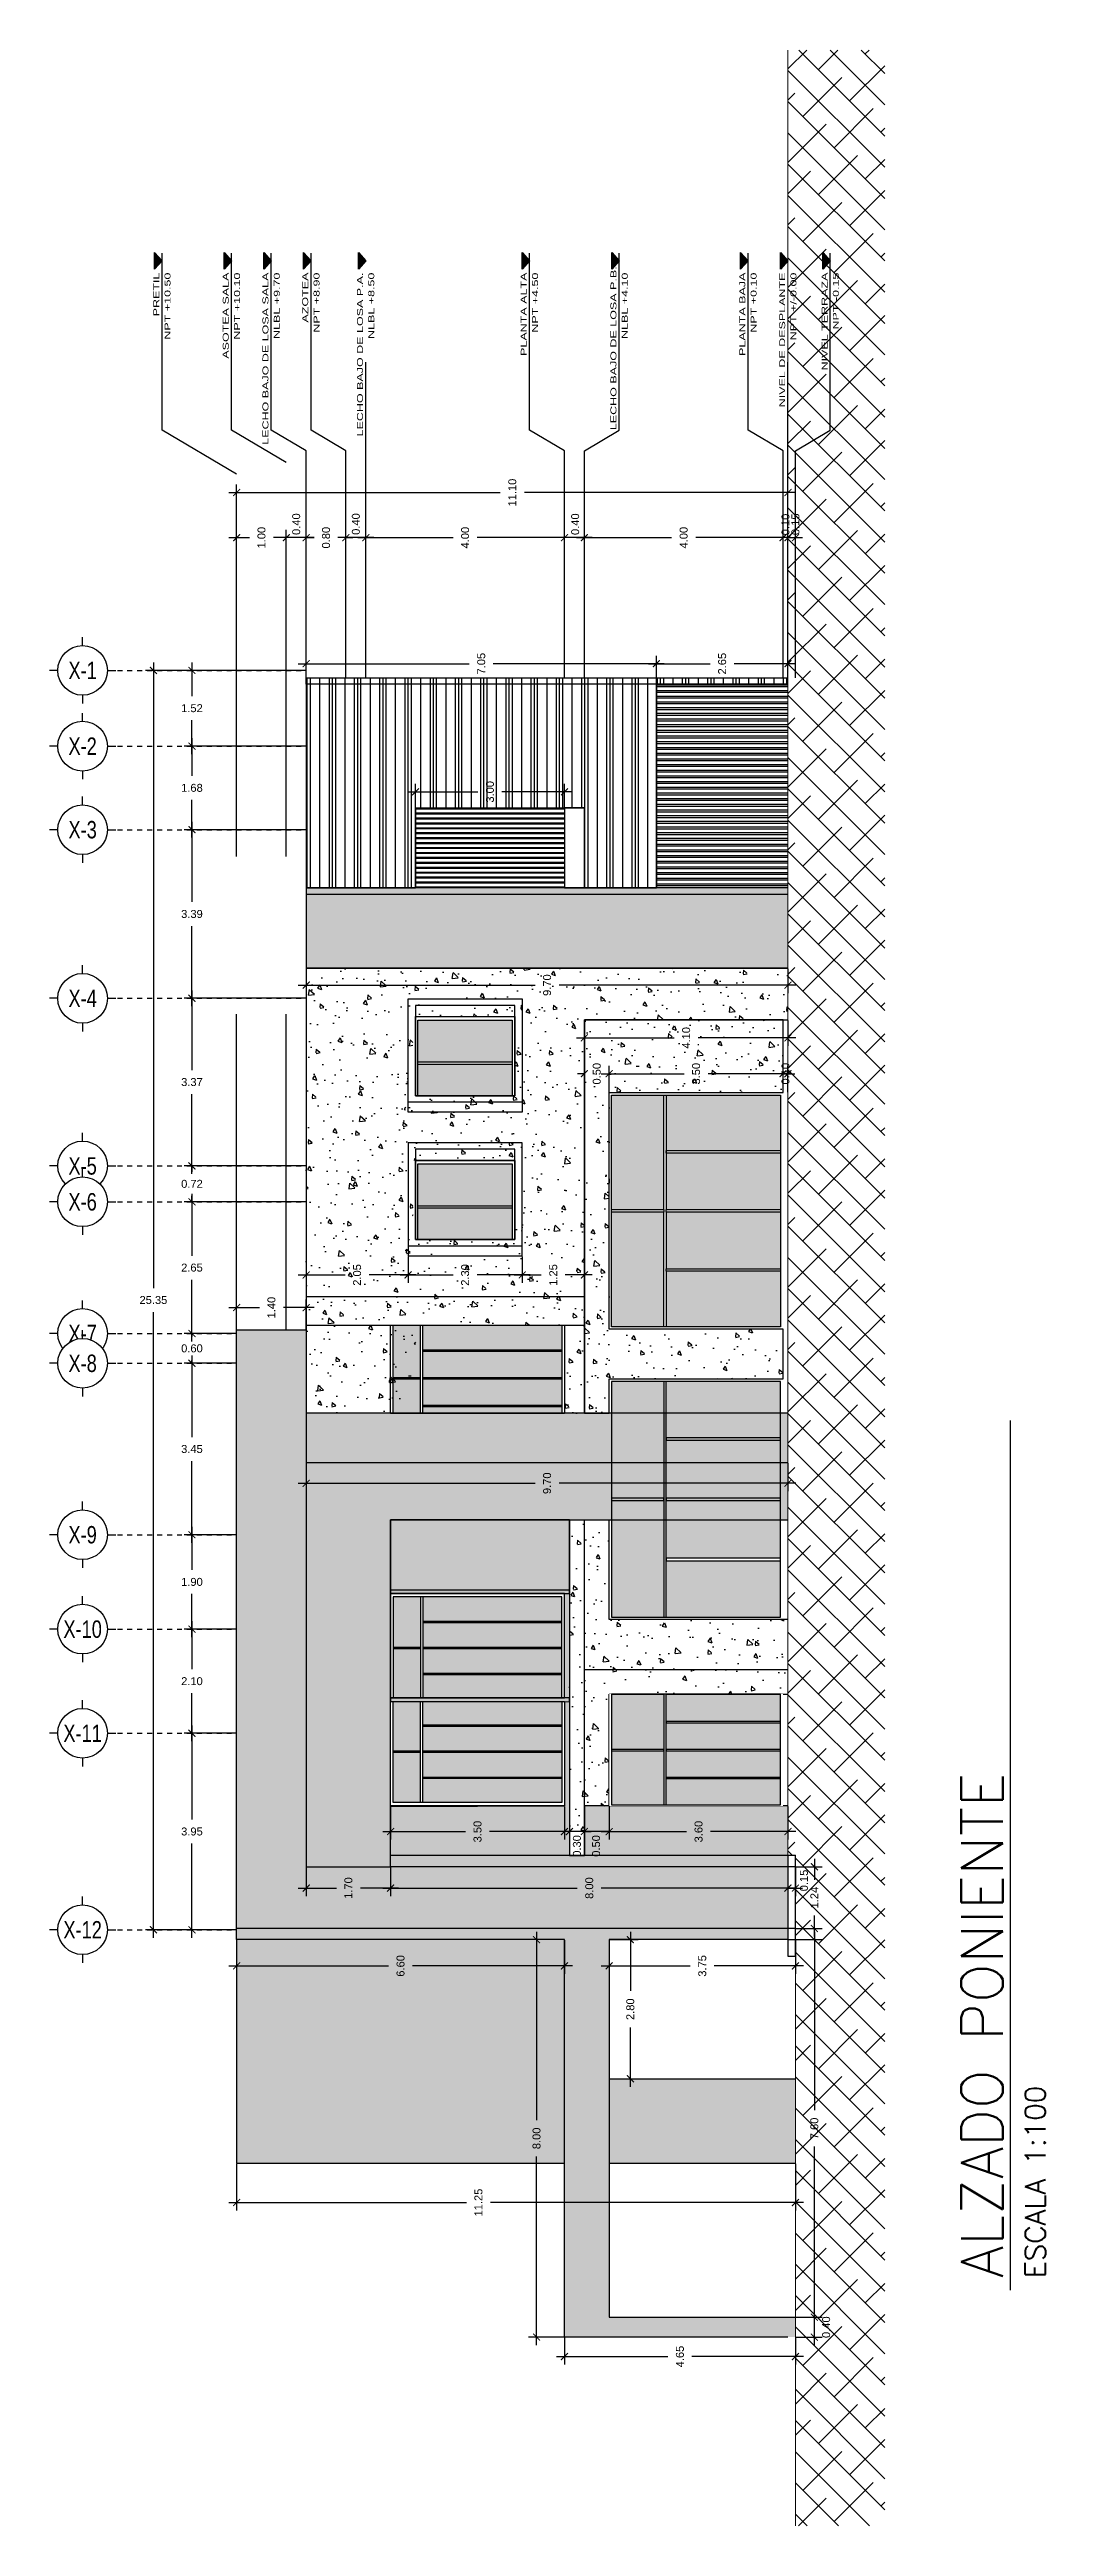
# Model space of a CAD drawing. Header units: metres. Extents: x 2618 to 2886, y 1654 to 1931.
# Drawn here: x 2796.37 to 2816.42, y 1775.68 to 1825.52 of the extents above; entities that cross this region are included whole.
import ezdxf
from ezdxf.enums import TextEntityAlignment as Align

# ---------------------------------------------------------------- set-up
doc = ezdxf.new("R2010")
doc.units = ezdxf.units.M
doc.header["$PDMODE"] = 35
doc.linetypes.add('HIDDEN', pattern=[9.525, 6.35, -3.175])
for name, color, linetype in [('A-ANNO-DIMS-0100', 2, 'Continuous'), ('A-ANNO-MATC', 8, 'HIDDEN'), ('A-ANNO-TEXT', 3, 'Continuous'), ('A-CNTR+', 1, 'HIDDEN'), ('A-ELEV0', 7, 'Continuous'), ('A-ELEV3', 2, 'Continuous'), ('A-ELEV5', 5, 'Continuous'), ('A-ELEV7', 8, 'Continuous'), ('A-ELEV8', 9, 'Continuous'), ('A-PATT+', 8, 'Continuous'), ('A-SIGN', 3, 'Continuous')]:
    doc.layers.add(name, color=color, linetype=linetype)
doc.styles.add('ACABADOS', font='arial.ttf')
doc.styles.add('AVM- OFICINAS Y BODEGA - EJES PB$0$Anot_Arial', font='arial.ttf')
doc.styles.add('SANSERIF', font='sanss___.ttf', dxfattribs={"width": 1.5, "height": 0.1})
doc.styles.add('{18b73a54-fa43-428c-adcb-c1c7bbdf2c84}', font='Simplex.shx')
doc.dimstyles.new('100', dxfattribs={"dimtxt": 0.16, "dimasz": 0.14, "dimexe": 0.16, "dimexo": 0.01, "dimgap": 0.16, "dimtad": 0, "dimtih": 1, "dimtoh": 1, "dimzin": 1, "dimdsep": 46, "dimtxsty": 'ACABADOS', "dimblk": 'ARCHTICK', "dimcen": 0.16, "dimdle": 0.16, "dimclrd": 1, "dimclre": 8, "dimclrt": 2, "dimadec": 1, "dimazin": 0, "dimtp": 1.2, "dimtm": 0.6, "dimtfac": 1, "dimtix": 1, "dimtmove": 2, "dimatfit": 3, "dimldrblk": 'ARCHTICK', "dimfxl": 1, "dimtolj": 1, "dimtzin": 1, "dimarcsym": 0})

msp = doc.modelspace()

# ---------------------------------------------------------------- texts
at = {"layer": 'A-ANNO-TEXT', "attachment_point": 1, "rotation": 90, "style": '{18b73a54-fa43-428c-adcb-c1c7bbdf2c84}'}
for s, insert, char_height in [('ALZADO PONIENTE', (2814.718, 1780.678, 0), 0.84375), ('ESCALA 1:100', (2816.006, 1780.678, 0), 0.41202)]:
    msp.add_mtext_dynamic_manual_height_columns(s, width=22.63976, gutter_width=64.749, heights=[0], dxfattribs=dict(at, insert=insert, char_height=char_height))

# ---------------------------------------------------------------- blocks, each defined once
blk = doc.blocks.new('A$C1826f214')
at = {"layer": 'A-ELEV3'}
for p, q in [((-3, 1.609), (-3, 0)), ((-3, 1.609), (0, 1.609)), ((0, 1.584), (-3, 1.584)), ((-3, 1.51), (0, 1.51)), ((0, 1.609), (0, 1.287)), ((0, 1.485), (-3, 1.485)), ((-3, 1.411), (0, 1.411)), ((0, 1.386), (-3, 1.386)), ((-3, 1.312), (0, 1.312)), ((0, 1.287), (-3, 1.287)), ((-3, 1.213), (0, 1.213)), ((0, 1.188), (-3, 1.188)), ((-3, 1.113), (0, 1.113)), ((0, 1.088), (-3, 1.088)), ((-3, 1.014), (0, 1.014)), ((0, 1.287), (0, 0.791)), ((0, 0.989), (-3, 0.989)), ((-3, 0.915), (0, 0.915)), ((0, 0.89), (-3, 0.89)), ((-3, 0.816), (0, 0.816)), ((0, 0.791), (-3, 0.791)), ((-3, 0.717), (0, 0.717)), ((0, 0.692), (-3, 0.692)), ((-3, 0.618), (0, 0.618)), ((0, 0.593), (-3, 0.593)), ((-3, 0.519), (0, 0.519)), ((0, 0.791), (0, 0.295)), ((0, 0.494), (-3, 0.494)), ((-3, 0.42), (0, 0.42)), ((0, 0.395), (-3, 0.395)), ((-3, 0.32), (0, 0.32)), ((0, 0.295), (-3, 0.295)), ((-3, 0.221), (0, 0.221)), ((0, 0.196), (-3, 0.196)), ((-3, 0.122), (0, 0.122)), ((0, 0.097), (-3, 0.097)), ((-3, 0.023), (0, 0.023)), ((0, 0.295), (0, 0))]:
    blk.add_line(p, q, dxfattribs=at)
blk = doc.blocks.new('A$C47e9b79d')
at = {"layer": 'A-ELEV0'}
for p, q in [((-2.65, 4.089, 0), (0, 4.089)), ((-2.65, 4.089, 0), (-2.65, 2.901, 0)), ((0, 4.046), (-2.65, 4.046, 0)), ((-2.65, 3.975, 0), (0, 3.975)), ((0, 3.932), (-2.65, 3.932, 0)), ((-2.65, 3.86, 0), (0, 3.86)), ((0, 3.817), (-2.65, 3.817, 0)), ((-2.65, 3.746, 0), (0, 3.746)), ((0, 3.703), (-2.65, 3.703, 0)), ((-2.65, 3.631, 0), (0, 3.631)), ((0, 3.588), (-2.65, 3.588, 0)), ((-2.65, 3.517, 0), (0, 3.517)), ((0, 3.474), (-2.65, 3.474, 0)), ((-2.65, 3.403, 0), (0, 3.403)), ((0, 3.359), (-2.65, 3.359, 0)), ((-2.65, 3.288, 0), (0, 3.288)), ((0, 3.245), (-2.65, 3.245, 0)), ((-2.65, 3.174, 0), (0, 3.174)), ((0, 3.13), (-2.65, 3.13, 0)), ((-2.65, 3.059, 0), (0, 3.059)), ((0, 3.016), (-2.65, 3.016, 0)), ((-2.65, 2.945, 0), (0, 2.945)), ((0, 2.901), (-2.65, 2.901, 0)), ((-2.65, 2.901, 0), (-2.65, 2.029, 0)), ((-2.65, 2.83, 0), (0, 2.83)), ((0, 2.787), (-2.65, 2.787, 0)), ((-2.65, 2.716, 0), (0, 2.716)), ((0, 2.672), (-2.65, 2.672, 0)), ((-2.65, 2.601, 0), (0, 2.601)), ((0, 2.558), (-2.65, 2.558, 0)), ((-2.65, 2.487, 0), (0, 2.487)), ((0, 2.444), (-2.65, 2.444, 0)), ((-2.65, 2.372, 0), (0, 2.372)), ((0, 2.329), (-2.65, 2.329, 0)), ((-2.65, 2.258, 0), (0, 2.258)), ((0, 2.215), (-2.65, 2.215, 0)), ((-2.65, 2.143, 0), (0, 2.143)), ((0, 2.1), (-2.65, 2.1, 0)), ((-2.65, 2.029, 0), (0, 2.029)), ((-2.65, 2.029, 0), (-2.65, 0.999, 0)), ((0, 1.986), (-2.65, 1.986, 0)), ((-2.65, 1.915, 0), (0, 1.915)), ((0, 1.871), (-2.65, 1.871, 0)), ((-2.65, 1.8, 0), (0, 1.8)), ((0, 1.757), (-2.65, 1.757, 0)), ((-2.65, 1.686, 0), (0, 1.686)), ((0, 1.642), (-2.65, 1.642, 0)), ((-2.65, 1.571, 0), (0, 1.571)), ((0, 1.528), (-2.65, 1.528, 0)), ((-2.65, 1.457, 0), (0, 1.457)), ((0, 1.413), (-2.65, 1.413, 0)), ((-2.65, 1.342, 0), (0, 1.342)), ((0, 1.299), (-2.65, 1.299, 0)), ((-2.65, 1.228, 0), (0, 1.228)), ((0, 1.184), (-2.65, 1.184, 0)), ((-2.65, 1.113, 0), (0, 1.113)), ((0, 1.07), (-2.65, 1.07, 0)), ((-2.65, 0.999, 0), (0, 0.999)), ((-2.65, 0.999, 0), (-2.65, 0.383, 0)), ((0, 0.956), (-2.65, 0.956, 0)), ((-2.65, 0.884, 0), (0, 0.884)), ((0, 0.841), (-2.65, 0.841, 0)), ((-2.65, 0.77, 0), (0, 0.77)), ((0, 0.727), (-2.65, 0.727, 0)), ((-2.65, 0.655, 0), (0, 0.655)), ((0, 0.612), (-2.65, 0.612, 0)), ((-2.65, 0.541, 0), (0, 0.541)), ((0, 0.498), (-2.65, 0.498, 0)), ((-2.65, 0.427, 0), (0, 0.427)), ((0, 0.383), (-2.65, 0.383, 0)), ((-2.65, 0.383, 0), (-2.65, 0, 0)), ((-2.65, 0.312, 0), (0, 0.312)), ((0, 0.269), (-2.65, 0.269, 0)), ((-2.65, 0.198, 0), (0, 0.198)), ((0, 0.154), (-2.65, 0.154, 0)), ((-2.65, 0.083, 0), (0, 0.083)), ((0, 0.04), (-2.65, 0.04, 0))]:
    blk.add_line(p, q, dxfattribs=at)
blk = doc.blocks.new('AVM- OFICINAS Y BODEGA - EJES PB$0$Anot_Arq_Eje_WO')
blk.add_wipeout([(0, -3), (0.29, -2.99), (0.59, -2.94), (0.87, -2.87), (1.15, -2.77), (1.41, -2.65), (1.67, -2.49), (1.9, -2.32), (2.12, -2.12), (2.32, -1.9), (2.49, -1.67), (2.65, -1.41), (2.77, -1.15), (2.87, -0.87), (2.94, -0.59), (2.99, -0.29), (3, 0), (2.99, 0.29), (2.94, 0.59), (2.87, 0.87), (2.77, 1.15), (2.65, 1.41), (2.49, 1.67), (2.32, 1.9), (2.12, 2.12), (1.9, 2.32), (1.67, 2.49), (1.41, 2.65), (1.15, 2.77), (0.87, 2.87), (0.59, 2.94), (0.29, 2.99), (0, 3), (-0.29, 2.99), (-0.59, 2.94), (-0.87, 2.87), (-1.15, 2.77), (-1.41, 2.65), (-1.67, 2.49), (-1.9, 2.32), (-2.12, 2.12), (-2.32, 1.9), (-2.49, 1.67), (-2.65, 1.41), (-2.77, 1.15), (-2.87, 0.87), (-2.94, 0.59), (-2.99, 0.29), (-3, 0), (-2.99, -0.29), (-2.94, -0.59), (-2.87, -0.87), (-2.77, -1.15), (-2.65, -1.41), (-2.49, -1.67), (-2.32, -1.9), (-2.12, -2.12), (-1.9, -2.32), (-1.67, -2.49), (-1.41, -2.65), (-1.15, -2.77), (-0.87, -2.87), (-0.59, -2.94), (-0.29, -2.99)])
at = {"color": 0, "linetype": 'Continuous'}
for p, q in [((0, 3), (0, 4)), ((-3, 0), (-4, 0)), ((3, 0), (4, 0)), ((0, -3), (0, -4))]:
    blk.add_line(p, q, dxfattribs=at)
blk.add_circle((0, 0), 3, dxfattribs=at)
at = {"color": 0, "style": 'AVM- OFICINAS Y BODEGA - EJES PB$0$Anot_Arial'}
blk.add_attdef('ID_Eje', text='', height=3, dxfattribs=at).set_placement((0, 0), align=Align.MIDDLE_CENTER)
blk = doc.blocks.new('_ArchTick')
at = {"color": 0, "linetype": 'ByBlock', "const_width": 0.15}
blk.add_lwpolyline([(-0.5, -0.5), (0.5, 0.5)], dxfattribs=at)
blk = doc.blocks.new('*D845')
at = {"layer": 'A-ANNO-DIMS-0100', "color": 8, "linetype": 'HIDDEN', "lineweight": -2, "transparency": 16777216}
for p, q in [((5.157, 26.012), (2.708, 26.012)), ((5.157, 24.488), (2.708, 24.488))]:
    blk.add_line(p, q, dxfattribs=at)
at = {"layer": 'A-ANNO-DIMS-0100', "color": 1, "lineweight": -2, "transparency": 16777216}
for p, q in [((2.868, 26.172), (2.868, 25.492)), ((2.868, 24.328), (2.868, 25.008))]:
    blk.add_line(p, q, dxfattribs=at)
at = {"layer": 'Defpoints', "color": 0, "transparency": 16777216}
for p in [(5.167, 26.012), (2.868, 24.488), (5.167, 24.488)]:
    blk.add_point(p, dxfattribs=at)
at = {"layer": 'A-ANNO-DIMS-0100', "color": 1, "lineweight": -2, "transparency": 16777216, "xscale": 0.14, "yscale": 0.14, "zscale": 0.14}
for p, rotation in [((2.868, 26.012), 90), ((2.868, 24.488), 270)]:
    blk.add_blockref('_ArchTick', p, dxfattribs=dict(at, rotation=rotation))
at = {"layer": 'A-ANNO-DIMS-0100', "color": 2, "transparency": 16777216, "insert": (2.868, 25.25), "char_height": 0.16, "attachment_point": 5, "style": 'ACABADOS'}
blk.add_mtext('\\A1;1.52', dxfattribs=at)
blk = doc.blocks.new('*D846')
at = {"layer": 'A-ANNO-DIMS-0100', "color": 8, "linetype": 'HIDDEN', "lineweight": -2, "transparency": 16777216}
for p, q in [((5.158, 26.012), (1.932, 26.012)), ((3.757, 0.667), (1.932, 0.667))]:
    blk.add_line(p, q, dxfattribs=at)
at = {"layer": 'A-ANNO-DIMS-0100', "color": 1, "lineweight": -2, "transparency": 16777216}
for p, q in [((2.092, 26.172), (2.092, 13.581)), ((2.092, 0.507), (2.092, 13.098))]:
    blk.add_line(p, q, dxfattribs=at)
at = {"layer": 'Defpoints', "color": 0, "transparency": 16777216}
for p in [(5.168, 26.012), (2.092, 0.667), (3.767, 0.667)]:
    blk.add_point(p, dxfattribs=at)
at = {"layer": 'A-ANNO-DIMS-0100', "color": 1, "lineweight": -2, "transparency": 16777216, "xscale": 0.14, "yscale": 0.14, "zscale": 0.14}
for p, rotation in [((2.092, 26.012), 90), ((2.092, 0.667), 270)]:
    blk.add_blockref('_ArchTick', p, dxfattribs=dict(at, rotation=rotation))
at = {"layer": 'A-ANNO-DIMS-0100', "color": 2, "transparency": 16777216, "insert": (2.092, 13.34), "char_height": 0.16, "attachment_point": 5, "style": 'ACABADOS'}
blk.add_mtext('\\A1;25.35', dxfattribs=at)
blk = doc.blocks.new('*D847')
at = {"layer": 'A-ANNO-DIMS-0100', "color": 8, "linetype": 'HIDDEN', "lineweight": -2, "transparency": 16777216}
for p, q in [((5.157, 24.488), (2.708, 24.488)), ((5.157, 22.806), (2.708, 22.806))]:
    blk.add_line(p, q, dxfattribs=at)
at = {"layer": 'A-ANNO-DIMS-0100', "color": 1, "lineweight": -2, "transparency": 16777216}
for p, q in [((2.868, 24.648), (2.868, 23.888)), ((2.868, 22.646), (2.868, 23.405))]:
    blk.add_line(p, q, dxfattribs=at)
at = {"layer": 'Defpoints', "color": 0, "transparency": 16777216}
for p in [(5.167, 24.488), (2.868, 22.806), (5.167, 22.806)]:
    blk.add_point(p, dxfattribs=at)
at = {"layer": 'A-ANNO-DIMS-0100', "color": 1, "lineweight": -2, "transparency": 16777216, "xscale": 0.14, "yscale": 0.14, "zscale": 0.14}
for p, rotation in [((2.868, 24.488), 90), ((2.868, 22.806), 270)]:
    blk.add_blockref('_ArchTick', p, dxfattribs=dict(at, rotation=rotation))
at = {"layer": 'A-ANNO-DIMS-0100', "color": 2, "transparency": 16777216, "insert": (2.868, 23.647), "char_height": 0.16, "attachment_point": 5, "style": 'ACABADOS'}
blk.add_mtext('\\A1;1.68', dxfattribs=at)
blk = doc.blocks.new('*D848')
at = {"layer": 'A-ANNO-DIMS-0100', "color": 1, "lineweight": -2, "transparency": 16777216}
for p, q in [((2.868, 22.966), (2.868, 21.351)), ((2.868, 19.252), (2.868, 20.867))]:
    blk.add_line(p, q, dxfattribs=at)
at = {"layer": 'A-ANNO-DIMS-0100', "color": 8, "linetype": 'HIDDEN', "lineweight": -2, "transparency": 16777216}
for p, q in [((5.157, 22.806), (2.708, 22.806)), ((5.157, 19.412), (2.708, 19.412))]:
    blk.add_line(p, q, dxfattribs=at)
at = {"layer": 'Defpoints', "color": 0, "transparency": 16777216}
for p in [(5.167, 22.806), (2.868, 19.412), (5.167, 19.412)]:
    blk.add_point(p, dxfattribs=at)
at = {"layer": 'A-ANNO-DIMS-0100', "color": 1, "lineweight": -2, "transparency": 16777216, "xscale": 0.14, "yscale": 0.14, "zscale": 0.14}
for p, rotation in [((2.868, 22.806), 90), ((2.868, 19.412), 270)]:
    blk.add_blockref('_ArchTick', p, dxfattribs=dict(at, rotation=rotation))
at = {"layer": 'A-ANNO-DIMS-0100', "color": 2, "transparency": 16777216, "insert": (2.868, 21.109), "char_height": 0.16, "attachment_point": 5, "style": 'ACABADOS'}
blk.add_mtext('\\A1;3.39', dxfattribs=at)
blk = doc.blocks.new('*D849')
at = {"layer": 'A-ANNO-DIMS-0100', "color": 1, "lineweight": -2, "transparency": 16777216}
for p, q in [((2.868, 19.572), (2.868, 17.967)), ((2.868, 15.879), (2.868, 17.484))]:
    blk.add_line(p, q, dxfattribs=at)
at = {"layer": 'A-ANNO-DIMS-0100', "color": 8, "linetype": 'HIDDEN', "lineweight": -2, "transparency": 16777216}
for p, q in [((5.158, 19.412), (2.708, 19.412)), ((5.158, 16.039), (2.708, 16.039))]:
    blk.add_line(p, q, dxfattribs=at)
at = {"layer": 'Defpoints', "color": 0, "transparency": 16777216}
for p in [(5.168, 19.412), (2.868, 16.039), (5.168, 16.039)]:
    blk.add_point(p, dxfattribs=at)
at = {"layer": 'A-ANNO-DIMS-0100', "color": 1, "lineweight": -2, "transparency": 16777216, "xscale": 0.14, "yscale": 0.14, "zscale": 0.14}
for p, rotation in [((2.868, 19.412), 90), ((2.868, 16.039), 270)]:
    blk.add_blockref('_ArchTick', p, dxfattribs=dict(at, rotation=rotation))
at = {"layer": 'A-ANNO-DIMS-0100', "color": 2, "transparency": 16777216, "insert": (2.868, 17.726), "char_height": 0.16, "attachment_point": 5, "style": 'ACABADOS'}
blk.add_mtext('\\A1;3.37', dxfattribs=at)
blk = doc.blocks.new('*D840')
at = {"layer": 'A-ANNO-DIMS-0100', "color": 8, "linetype": 'HIDDEN', "lineweight": -2, "transparency": 16777216}
for p, q in [((5.158, 16.039), (2.708, 16.039)), ((5.158, 15.317), (2.708, 15.317))]:
    blk.add_line(p, q, dxfattribs=at)
at = {"layer": 'A-ANNO-DIMS-0100', "color": 1, "lineweight": -2, "transparency": 16777216}
for p, q in [((2.868, 16.039), (2.868, 16.179)), ((2.868, 16.039), (2.868, 15.919)), ((2.868, 15.317), (2.868, 15.436)), ((2.868, 15.317), (2.868, 15.177))]:
    blk.add_line(p, q, dxfattribs=at)
at = {"layer": 'Defpoints', "color": 0, "transparency": 16777216}
for p in [(5.168, 16.039), (2.868, 15.317), (5.168, 15.317)]:
    blk.add_point(p, dxfattribs=at)
at = {"layer": 'A-ANNO-DIMS-0100', "color": 1, "lineweight": -2, "transparency": 16777216, "xscale": 0.14, "yscale": 0.14, "zscale": 0.14}
for p, rotation in [((2.868, 16.039), 270), ((2.868, 15.317), 90)]:
    blk.add_blockref('_ArchTick', p, dxfattribs=dict(at, rotation=rotation))
at = {"layer": 'A-ANNO-DIMS-0100', "color": 2, "transparency": 16777216, "insert": (2.868, 15.678), "char_height": 0.16, "attachment_point": 5, "style": 'ACABADOS'}
blk.add_mtext('\\A1;0.72', dxfattribs=at)
blk = doc.blocks.new('*D850')
at = {"layer": 'A-ANNO-DIMS-0100', "color": 1, "lineweight": -2, "transparency": 16777216}
for p, q in [((2.868, 15.477), (2.868, 14.233)), ((2.868, 12.507), (2.868, 13.75))]:
    blk.add_line(p, q, dxfattribs=at)
at = {"layer": 'A-ANNO-DIMS-0100', "color": 8, "linetype": 'HIDDEN', "lineweight": -2, "transparency": 16777216}
for p, q in [((5.158, 15.317), (2.708, 15.317)), ((3.757, 12.667), (2.708, 12.667))]:
    blk.add_line(p, q, dxfattribs=at)
at = {"layer": 'Defpoints', "color": 0, "transparency": 16777216}
for p in [(5.168, 15.317), (2.868, 12.667), (3.767, 12.667)]:
    blk.add_point(p, dxfattribs=at)
at = {"layer": 'A-ANNO-DIMS-0100', "color": 1, "lineweight": -2, "transparency": 16777216, "xscale": 0.14, "yscale": 0.14, "zscale": 0.14}
for p, rotation in [((2.868, 15.317), 90), ((2.868, 12.667), 270)]:
    blk.add_blockref('_ArchTick', p, dxfattribs=dict(at, rotation=rotation))
at = {"layer": 'A-ANNO-DIMS-0100', "color": 2, "transparency": 16777216, "insert": (2.868, 13.992), "char_height": 0.16, "attachment_point": 5, "style": 'ACABADOS'}
blk.add_mtext('\\A1;2.65', dxfattribs=at)
blk = doc.blocks.new('*D841')
at = {"layer": 'A-ANNO-DIMS-0100', "color": 8, "linetype": 'HIDDEN', "lineweight": -2, "transparency": 16777216}
for p, q in [((3.757, 12.667), (2.708, 12.667)), ((3.757, 12.067), (2.708, 12.067))]:
    blk.add_line(p, q, dxfattribs=at)
at = {"layer": 'A-ANNO-DIMS-0100', "color": 1, "lineweight": -2, "transparency": 16777216}
for p, q in [((2.868, 12.667), (2.868, 12.807)), ((2.868, 12.667), (2.868, 12.608)), ((2.868, 12.067), (2.868, 12.125)), ((2.868, 12.067), (2.868, 11.927))]:
    blk.add_line(p, q, dxfattribs=at)
at = {"layer": 'Defpoints', "color": 0, "transparency": 16777216}
for p in [(3.767, 12.667), (2.868, 12.067), (3.767, 12.067)]:
    blk.add_point(p, dxfattribs=at)
at = {"layer": 'A-ANNO-DIMS-0100', "color": 1, "lineweight": -2, "transparency": 16777216, "xscale": 0.14, "yscale": 0.14, "zscale": 0.14}
for p, rotation in [((2.868, 12.667), 270), ((2.868, 12.067), 90)]:
    blk.add_blockref('_ArchTick', p, dxfattribs=dict(at, rotation=rotation))
at = {"layer": 'A-ANNO-DIMS-0100', "color": 2, "transparency": 16777216, "insert": (2.868, 12.367), "char_height": 0.16, "attachment_point": 5, "style": 'ACABADOS'}
blk.add_mtext('\\A1;0.60', dxfattribs=at)
blk = doc.blocks.new('*D842')
at = {"layer": 'A-ANNO-DIMS-0100', "color": 8, "linetype": 'HIDDEN', "lineweight": -2, "transparency": 16777216}
for p, q in [((3.757, 12.067), (2.708, 12.067)), ((3.757, 8.617), (2.708, 8.617))]:
    blk.add_line(p, q, dxfattribs=at)
at = {"layer": 'A-ANNO-DIMS-0100', "color": 1, "lineweight": -2, "transparency": 16777216}
for p, q in [((2.868, 12.227), (2.868, 10.583)), ((2.868, 8.457), (2.868, 10.1))]:
    blk.add_line(p, q, dxfattribs=at)
at = {"layer": 'Defpoints', "color": 0, "transparency": 16777216}
for p in [(3.767, 12.067), (2.868, 8.617), (3.767, 8.617)]:
    blk.add_point(p, dxfattribs=at)
at = {"layer": 'A-ANNO-DIMS-0100', "color": 1, "lineweight": -2, "transparency": 16777216, "xscale": 0.14, "yscale": 0.14, "zscale": 0.14}
for p, rotation in [((2.868, 12.067), 90), ((2.868, 8.617), 270)]:
    blk.add_blockref('_ArchTick', p, dxfattribs=dict(at, rotation=rotation))
at = {"layer": 'A-ANNO-DIMS-0100', "color": 2, "transparency": 16777216, "insert": (2.868, 10.342), "char_height": 0.16, "attachment_point": 5, "style": 'ACABADOS'}
blk.add_mtext('\\A1;3.45', dxfattribs=at)
blk = doc.blocks.new('*D851')
at = {"layer": 'A-ANNO-DIMS-0100', "color": 8, "linetype": 'HIDDEN', "lineweight": -2, "transparency": 16777216}
for p, q in [((3.757, 8.617), (2.708, 8.617)), ((3.757, 6.717), (2.708, 6.717))]:
    blk.add_line(p, q, dxfattribs=at)
at = {"layer": 'A-ANNO-DIMS-0100', "color": 1, "lineweight": -2, "transparency": 16777216}
for p, q in [((2.868, 8.777), (2.868, 7.908)), ((2.868, 6.557), (2.868, 7.425))]:
    blk.add_line(p, q, dxfattribs=at)
at = {"layer": 'Defpoints', "color": 0, "transparency": 16777216}
for p in [(3.767, 8.617), (2.868, 6.717), (3.767, 6.717)]:
    blk.add_point(p, dxfattribs=at)
at = {"layer": 'A-ANNO-DIMS-0100', "color": 1, "lineweight": -2, "transparency": 16777216, "xscale": 0.14, "yscale": 0.14, "zscale": 0.14}
for p, rotation in [((2.868, 8.617), 90), ((2.868, 6.717), 270)]:
    blk.add_blockref('_ArchTick', p, dxfattribs=dict(at, rotation=rotation))
at = {"layer": 'A-ANNO-DIMS-0100', "color": 2, "transparency": 16777216, "insert": (2.868, 7.667), "char_height": 0.16, "attachment_point": 5, "style": 'ACABADOS'}
blk.add_mtext('\\A1;1.90', dxfattribs=at)
blk = doc.blocks.new('*D843')
at = {"layer": 'A-ANNO-DIMS-0100', "color": 8, "linetype": 'HIDDEN', "lineweight": -2, "transparency": 16777216}
for p, q in [((3.757, 6.717), (2.708, 6.717)), ((3.757, 4.621), (2.708, 4.621))]:
    blk.add_line(p, q, dxfattribs=at)
at = {"layer": 'A-ANNO-DIMS-0100', "color": 1, "lineweight": -2, "transparency": 16777216}
for p, q in [((2.868, 6.877), (2.868, 5.91)), ((2.868, 4.461), (2.868, 5.427))]:
    blk.add_line(p, q, dxfattribs=at)
at = {"layer": 'Defpoints', "color": 0, "transparency": 16777216}
for p in [(3.767, 6.717), (2.868, 4.621), (3.767, 4.621)]:
    blk.add_point(p, dxfattribs=at)
at = {"layer": 'A-ANNO-DIMS-0100', "color": 1, "lineweight": -2, "transparency": 16777216, "xscale": 0.14, "yscale": 0.14, "zscale": 0.14}
for p, rotation in [((2.868, 6.717), 90), ((2.868, 4.621), 270)]:
    blk.add_blockref('_ArchTick', p, dxfattribs=dict(at, rotation=rotation))
at = {"layer": 'A-ANNO-DIMS-0100', "color": 2, "transparency": 16777216, "insert": (2.868, 5.669), "char_height": 0.16, "attachment_point": 5, "style": 'ACABADOS'}
blk.add_mtext('\\A1;2.10', dxfattribs=at)
blk = doc.blocks.new('*D844')
at = {"layer": 'A-ANNO-DIMS-0100', "color": 8, "linetype": 'HIDDEN', "lineweight": -2, "transparency": 16777216}
for p, q in [((3.757, 4.621), (2.708, 4.621)), ((3.757, 0.667), (2.708, 0.667))]:
    blk.add_line(p, q, dxfattribs=at)
at = {"layer": 'A-ANNO-DIMS-0100', "color": 1, "lineweight": -2, "transparency": 16777216}
for p, q in [((2.868, 4.781), (2.868, 2.886)), ((2.868, 0.507), (2.868, 2.402))]:
    blk.add_line(p, q, dxfattribs=at)
at = {"layer": 'Defpoints', "color": 0, "transparency": 16777216}
for p in [(3.767, 4.621), (2.868, 0.667), (3.767, 0.667)]:
    blk.add_point(p, dxfattribs=at)
at = {"layer": 'A-ANNO-DIMS-0100', "color": 1, "lineweight": -2, "transparency": 16777216, "xscale": 0.14, "yscale": 0.14, "zscale": 0.14}
for p, rotation in [((2.868, 4.621), 90), ((2.868, 0.667), 270)]:
    blk.add_blockref('_ArchTick', p, dxfattribs=dict(at, rotation=rotation))
at = {"layer": 'A-ANNO-DIMS-0100', "color": 2, "transparency": 16777216, "insert": (2.868, 2.644), "char_height": 0.16, "attachment_point": 5, "style": 'ACABADOS'}
blk.add_mtext('\\A1;3.95', dxfattribs=at)
blk = doc.blocks.new('*D808')
at = {"layer": 'A-ANNO-DIMS-0100', "color": 8, "linetype": 'HIDDEN', "lineweight": -2, "transparency": 16777216}
for p, q in [((28.249, 0.318), (29.113, 0.318)), ((28.249, 0.218), (29.113, 0.218))]:
    blk.add_line(p, q, dxfattribs=at)
at = {"layer": 'A-ANNO-DIMS-0100', "color": 1, "lineweight": -2, "transparency": 16777216}
for p, q in [((28.953, 0.318), (28.953, 0.458)), ((28.953, 0.218), (28.953, 0.318)), ((28.953, 0.218), (28.953, 0.078))]:
    blk.add_line(p, q, dxfattribs=at)
at = {"layer": 'Defpoints', "color": 0, "transparency": 16777216}
for p in [(28.239, 0.318, 0), (28.239, 0.218), (28.953, 0.318)]:
    blk.add_point(p, dxfattribs=at)
at = {"layer": 'A-ANNO-DIMS-0100', "color": 1, "lineweight": -2, "transparency": 16777216, "xscale": 0.14, "yscale": 0.14, "zscale": 0.14}
for p, rotation in [((28.953, 0.318), 270), ((28.953, 0.218), 90)]:
    blk.add_blockref('_ArchTick', p, dxfattribs=dict(at, rotation=rotation))
at = {"layer": 'A-ANNO-DIMS-0100', "color": 2, "transparency": 16777216, "insert": (29.218, 0.268), "char_height": 0.16, "attachment_point": 5, "style": 'ACABADOS'}
blk.add_mtext('\\A1;0.10', dxfattribs=at)
blk = doc.blocks.new('*D809')
at = {"layer": 'A-ANNO-DIMS-0100', "color": 8, "linetype": 'HIDDEN', "lineweight": -2, "transparency": 16777216}
for p, q in [((28.249, 4.318), (29.113, 4.318)), ((28.249, 0.318), (29.113, 0.318))]:
    blk.add_line(p, q, dxfattribs=at)
at = {"layer": 'A-ANNO-DIMS-0100', "color": 1, "lineweight": -2, "transparency": 16777216}
for p, q in [((28.953, 4.478), (28.953, 2.56)), ((28.953, 0.158), (28.953, 2.076))]:
    blk.add_line(p, q, dxfattribs=at)
at = {"layer": 'Defpoints', "color": 0, "transparency": 16777216}
for p in [(28.239, 4.318), (28.953, 4.318), (28.239, 0.318, 0)]:
    blk.add_point(p, dxfattribs=at)
at = {"layer": 'A-ANNO-DIMS-0100', "color": 1, "lineweight": -2, "transparency": 16777216, "xscale": 0.14, "yscale": 0.14, "zscale": 0.14}
for p, rotation in [((28.953, 4.318), 90), ((28.953, 0.318), 270)]:
    blk.add_blockref('_ArchTick', p, dxfattribs=dict(at, rotation=rotation))
at = {"layer": 'A-ANNO-DIMS-0100', "color": 2, "transparency": 16777216, "insert": (28.953, 2.318), "char_height": 0.16, "attachment_point": 5, "style": 'ACABADOS'}
blk.add_mtext('\\A1;4.00', dxfattribs=at)
blk = doc.blocks.new('*D810')
at = {"layer": 'A-ANNO-DIMS-0100', "color": 8, "linetype": 'HIDDEN', "lineweight": -2, "transparency": 16777216}
for p, q in [((28.249, 4.718), (29.113, 4.718)), ((28.249, 4.318), (29.113, 4.318))]:
    blk.add_line(p, q, dxfattribs=at)
at = {"layer": 'A-ANNO-DIMS-0100', "color": 1, "lineweight": -2, "transparency": 16777216}
blk.add_line((28.953, 4.158), (28.953, 4.878), dxfattribs=at)
at = {"layer": 'Defpoints', "color": 0, "transparency": 16777216}
for p in [(28.239, 4.718), (28.953, 4.718), (28.239, 4.318)]:
    blk.add_point(p, dxfattribs=at)
at = {"layer": 'A-ANNO-DIMS-0100', "color": 1, "lineweight": -2, "transparency": 16777216, "xscale": 0.14, "yscale": 0.14, "zscale": 0.14}
for p, rotation in [((28.953, 4.718), 90), ((28.953, 4.318), 270)]:
    blk.add_blockref('_ArchTick', p, dxfattribs=dict(at, rotation=rotation))
at = {"layer": 'A-ANNO-DIMS-0100', "color": 2, "transparency": 16777216, "insert": (29.224, 4.502), "char_height": 0.16, "attachment_point": 5, "style": 'ACABADOS'}
blk.add_mtext('\\A1;0.40', dxfattribs=at)
blk = doc.blocks.new('*D811')
at = {"layer": 'A-ANNO-DIMS-0100', "color": 8, "linetype": 'HIDDEN', "lineweight": -2, "transparency": 16777216}
for p, q in [((28.249, 8.718), (29.113, 8.718)), ((28.249, 4.718), (29.113, 4.718))]:
    blk.add_line(p, q, dxfattribs=at)
at = {"layer": 'A-ANNO-DIMS-0100', "color": 1, "lineweight": -2, "transparency": 16777216}
for p, q in [((28.953, 8.878), (28.953, 6.96)), ((28.953, 4.558), (28.953, 6.476))]:
    blk.add_line(p, q, dxfattribs=at)
at = {"layer": 'Defpoints', "color": 0, "transparency": 16777216}
for p in [(28.239, 8.718, 0), (28.953, 8.718), (28.239, 4.718)]:
    blk.add_point(p, dxfattribs=at)
at = {"layer": 'A-ANNO-DIMS-0100', "color": 1, "lineweight": -2, "transparency": 16777216, "xscale": 0.14, "yscale": 0.14, "zscale": 0.14}
for p, rotation in [((28.953, 8.718), 90), ((28.953, 4.718), 270)]:
    blk.add_blockref('_ArchTick', p, dxfattribs=dict(at, rotation=rotation))
at = {"layer": 'A-ANNO-DIMS-0100', "color": 2, "transparency": 16777216, "insert": (28.953, 6.718), "char_height": 0.16, "attachment_point": 5, "style": 'ACABADOS'}
blk.add_mtext('\\A1;4.00', dxfattribs=at)
blk = doc.blocks.new('*D812')
at = {"layer": 'A-ANNO-DIMS-0100', "color": 8, "linetype": 'HIDDEN', "lineweight": -2, "transparency": 16777216}
for p, q in [((28.249, 9.118, 0), (29.113, 9.118, 0)), ((28.249, 8.718, 0), (29.113, 8.718, 0))]:
    blk.add_line(p, q, dxfattribs=at)
at = {"layer": 'A-ANNO-DIMS-0100', "color": 1, "lineweight": -2, "transparency": 16777216}
blk.add_line((28.953, 8.558, 0), (28.953, 9.278, 0), dxfattribs=at)
at = {"layer": 'Defpoints', "color": 0, "transparency": 16777216}
for p in [(28.239, 9.118, 0), (28.953, 9.118, 0), (28.239, 8.718, 0)]:
    blk.add_point(p, dxfattribs=at)
at = {"layer": 'A-ANNO-DIMS-0100', "color": 1, "lineweight": -2, "transparency": 16777216, "xscale": 0.14, "yscale": 0.14, "zscale": 0.14}
for p, rotation in [((28.953, 9.118, 0), 90), ((28.953, 8.718, 0), 270)]:
    blk.add_blockref('_ArchTick', p, dxfattribs=dict(at, rotation=rotation))
at = {"layer": 'A-ANNO-DIMS-0100', "color": 2, "transparency": 16777216, "insert": (29.227, 8.918, 0), "char_height": 0.16, "attachment_point": 5, "style": 'ACABADOS'}
blk.add_mtext('\\A1;0.40', dxfattribs=at)
blk = doc.blocks.new('*D813')
at = {"layer": 'A-ANNO-DIMS-0100', "color": 1, "lineweight": -2, "transparency": 16777216}
for p, q in [((28.953, 9.918, 0), (28.953, 10.058, 0)), ((28.953, 9.918, 0), (28.953, 9.76, 0)), ((28.953, 9.118, 0), (28.953, 9.276, 0)), ((28.953, 9.118, 0), (28.953, 8.978, 0))]:
    blk.add_line(p, q, dxfattribs=at)
at = {"layer": 'A-ANNO-DIMS-0100', "color": 8, "linetype": 'HIDDEN', "lineweight": -2, "transparency": 16777216}
for p, q in [((28.249, 9.918, 0), (29.113, 9.918, 0)), ((28.249, 9.118, 0), (29.113, 9.118, 0))]:
    blk.add_line(p, q, dxfattribs=at)
at = {"layer": 'Defpoints', "color": 0, "transparency": 16777216}
for p in [(28.239, 9.918, 0), (28.953, 9.918, 0), (28.239, 9.118, 0)]:
    blk.add_point(p, dxfattribs=at)
at = {"layer": 'A-ANNO-DIMS-0100', "color": 1, "lineweight": -2, "transparency": 16777216, "xscale": 0.14, "yscale": 0.14, "zscale": 0.14}
for p, rotation in [((28.953, 9.918, 0), 270), ((28.953, 9.118, 0), 90)]:
    blk.add_blockref('_ArchTick', p, dxfattribs=dict(at, rotation=rotation))
at = {"layer": 'A-ANNO-DIMS-0100', "color": 2, "transparency": 16777216, "insert": (28.953, 9.518, 0), "char_height": 0.16, "attachment_point": 5, "style": 'ACABADOS'}
blk.add_mtext('\\A1;0.80', dxfattribs=at)
blk = doc.blocks.new('*D814')
at = {"layer": 'A-ANNO-DIMS-0100', "color": 1, "lineweight": -2, "transparency": 16777216}
blk.add_line((28.953, 9.758, 0), (28.953, 10.478, 0), dxfattribs=at)
at = {"layer": 'A-ANNO-DIMS-0100', "color": 8, "linetype": 'HIDDEN', "lineweight": -2, "transparency": 16777216}
for p, q in [((28.249, 10.318, 0), (29.113, 10.318, 0)), ((28.249, 9.918, 0), (29.113, 9.918, 0))]:
    blk.add_line(p, q, dxfattribs=at)
at = {"layer": 'Defpoints', "color": 0, "transparency": 16777216}
for p in [(28.239, 10.318, 0), (28.953, 10.318, 0), (28.239, 9.918, 0)]:
    blk.add_point(p, dxfattribs=at)
at = {"layer": 'A-ANNO-DIMS-0100', "color": 1, "lineweight": -2, "transparency": 16777216, "xscale": 0.14, "yscale": 0.14, "zscale": 0.14}
for p, rotation in [((28.953, 10.318, 0), 90), ((28.953, 9.918, 0), 270)]:
    blk.add_blockref('_ArchTick', p, dxfattribs=dict(at, rotation=rotation))
at = {"layer": 'A-ANNO-DIMS-0100', "color": 2, "transparency": 16777216, "insert": (29.225, 10.118, 0), "char_height": 0.16, "attachment_point": 5, "style": 'ACABADOS'}
blk.add_mtext('\\A1;0.40', dxfattribs=at)
blk = doc.blocks.new('*D815')
at = {"layer": 'A-ANNO-DIMS-0100', "color": 1, "lineweight": -2, "transparency": 16777216}
for p, q in [((28.953, 11.478, 0), (28.953, 11.06, 0)), ((28.953, 10.158, 0), (28.953, 10.576, 0))]:
    blk.add_line(p, q, dxfattribs=at)
at = {"layer": 'A-ANNO-DIMS-0100', "color": 8, "linetype": 'HIDDEN', "lineweight": -2, "transparency": 16777216}
for p, q in [((28.249, 11.318, 0), (29.113, 11.318, 0)), ((28.249, 10.318, 0), (29.113, 10.318, 0))]:
    blk.add_line(p, q, dxfattribs=at)
at = {"layer": 'Defpoints', "color": 0, "transparency": 16777216}
for p in [(28.239, 11.318, 0), (28.953, 11.318, 0), (28.239, 10.318, 0)]:
    blk.add_point(p, dxfattribs=at)
at = {"layer": 'A-ANNO-DIMS-0100', "color": 1, "lineweight": -2, "transparency": 16777216, "xscale": 0.14, "yscale": 0.14, "zscale": 0.14}
for p, rotation in [((28.953, 11.318, 0), 90), ((28.953, 10.318, 0), 270)]:
    blk.add_blockref('_ArchTick', p, dxfattribs=dict(at, rotation=rotation))
at = {"layer": 'A-ANNO-DIMS-0100', "color": 2, "transparency": 16777216, "insert": (28.953, 10.818, 0), "char_height": 0.16, "attachment_point": 5, "style": 'ACABADOS'}
blk.add_mtext('\\A1;1.00', dxfattribs=at)
blk = doc.blocks.new('*D816')
at = {"layer": 'A-ANNO-DIMS-0100', "color": 1, "lineweight": -2, "transparency": 16777216}
for p, q in [((29.86, 11.478), (29.86, 6.01)), ((29.86, 0.058), (29.86, 5.526))]:
    blk.add_line(p, q, dxfattribs=at)
at = {"layer": 'A-ANNO-DIMS-0100', "color": 8, "linetype": 'HIDDEN', "lineweight": -2, "transparency": 16777216}
for p, q in [((28.249, 11.318), (30.02, 11.318)), ((28.249, 0.218), (30.02, 0.218))]:
    blk.add_line(p, q, dxfattribs=at)
at = {"layer": 'Defpoints', "color": 0, "transparency": 16777216}
for p in [(28.239, 11.318, 0), (29.86, 11.318), (28.239, 0.218)]:
    blk.add_point(p, dxfattribs=at)
at = {"layer": 'A-ANNO-DIMS-0100', "color": 1, "lineweight": -2, "transparency": 16777216, "xscale": 0.14, "yscale": 0.14, "zscale": 0.14}
for p, rotation in [((29.86, 11.318), 90), ((29.86, 0.218), 270)]:
    blk.add_blockref('_ArchTick', p, dxfattribs=dict(at, rotation=rotation))
at = {"layer": 'A-ANNO-DIMS-0100', "color": 2, "transparency": 16777216, "insert": (29.86, 5.768), "char_height": 0.16, "attachment_point": 5, "style": 'ACABADOS'}
blk.add_mtext('\\A1;11.10', dxfattribs=at)
blk = doc.blocks.new('*D817')
at = {"color": 8, "linetype": 'HIDDEN', "lineweight": -2, "transparency": 16777216}
for p, q in [((28.249, 0.218), (29.113, 0.218)), ((28.249, 0.068), (29.113, 0.068))]:
    blk.add_line(p, q, dxfattribs=at)
at = {"color": 1, "lineweight": -2, "transparency": 16777216}
for p, q in [((28.953, 0.218), (28.953, 0.358)), ((28.953, 0.218), (28.953, 0.068)), ((28.953, 0.068), (28.953, -0.072))]:
    blk.add_line(p, q, dxfattribs=at)
at = {"layer": 'Defpoints', "color": 0, "transparency": 16777216}
for p in [(28.239, 0.218), (28.239, 0.068, 0), (28.953, 0.068)]:
    blk.add_point(p, dxfattribs=at)
at = {"color": 1, "lineweight": -2, "transparency": 16777216, "xscale": 0.14, "yscale": 0.14, "zscale": 0.14}
for p, rotation in [((28.953, 0.218), 270), ((28.953, 0.068), 90)]:
    blk.add_blockref('_ArchTick', p, dxfattribs=dict(at, rotation=rotation))
at = {"color": 2, "transparency": 16777216, "insert": (29.222, 0.068), "char_height": 0.16, "attachment_point": 5, "style": 'ACABADOS'}
blk.add_mtext('\\A1;0.15', dxfattribs=at)
blk = doc.blocks.new('*D393')
at = {"layer": 'A-ANNO-DIMS-0100', "color": 32, "lineweight": -2, "transparency": 16777216}
for p, q in [((2806.574, 1779.095, 0), (2808.817, 1779.095, 0)), ((2811.543, 1779.095, 0), (2809.3, 1779.095, 0))]:
    blk.add_line(p, q, dxfattribs=at)
at = {"layer": 'A-ANNO-DIMS-0100', "color": 8, "linetype": 'HIDDEN', "lineweight": -2, "transparency": 16777216}
for p, q in [((2806.734, 1779.476, 0), (2806.734, 1778.935, 0)), ((2811.383, 1779.476, 0), (2811.383, 1778.935, 0))]:
    blk.add_line(p, q, dxfattribs=at)
at = {"layer": 'Defpoints', "color": 0, "transparency": 16777216}
for p in [(2806.734, 1779.486, 0), (2806.734, 1779.095, 0), (2811.383, 1779.486, 0)]:
    blk.add_point(p, dxfattribs=at)
at = {"layer": 'A-ANNO-DIMS-0100', "color": 32, "lineweight": -2, "transparency": 16777216, "xscale": 0.14, "yscale": 0.14, "zscale": 0.14, "rotation": 180}
blk.add_blockref('_ArchTick', (2806.734, 1779.095, 0), dxfattribs=at)
at = {"layer": 'A-ANNO-DIMS-0100', "color": 32, "lineweight": -2, "transparency": 16777216, "xscale": 0.14, "yscale": 0.14, "zscale": 0.14}
blk.add_blockref('_ArchTick', (2811.383, 1779.095, 0), dxfattribs=at)
at = {"layer": 'A-ANNO-DIMS-0100', "transparency": 16777216, "insert": (2809.059, 1779.095, 0), "char_height": 0.16, "attachment_point": 5, "rotation": 90, "style": 'ACABADOS'}
blk.add_mtext('\\A1;4.65', dxfattribs=at)
blk = doc.blocks.new('A$C53c72f56')
at = {"layer": 'A-ELEV3', "transparency": 33554457}
h = blk.add_hatch(color=256, dxfattribs=at)
h.dxf.hatch_style = 1
h.paths.add_polyline_path([(-1.95, 0.638), (-1.95, 0), (-0.05, 0), (-0.05, 0.638)])
h.paths.add_polyline_path([(-1.95, 1.525), (-1.95, 0.681), (-0.05, 0.681), (-0.05, 1.525)])
at = {"layer": 'A-ELEV3'}
for p, q in [((-1.95, 0.681, 0), (-0.05, 0.681)), ((-1.95, 0.638, 0), (-0.05, 0.638))]:
    blk.add_line(p, q, dxfattribs=at)
for points in [[(0, 1.594), (0, 0), (-2, 0), (-2, 1.594)], [(-0.05, 1.525), (-0.05, 0), (-1.95, 0), (-1.95, 1.525)]]:
    blk.add_lwpolyline(points, close=True, dxfattribs=at)
blk = doc.blocks.new('A$C1a09a6e1')
at = {"layer": 'A-ELEV3', "transparency": 33554457}
h = blk.add_hatch(color=256, dxfattribs=at)
h.dxf.hatch_style = 1
h.paths.add_polyline_path([(-2.9, 4.46), (-3.45, 4.46), (-3.45, 3.401), (-2.9, 3.401)])
h.paths.add_polyline_path([(-2.9, 3.376), (-3.45, 3.376), (-3.45, 2.686), (-2.9, 2.686)])
h.paths.add_polyline_path([(-0.05, 2.818), (-2.85, 2.818), (-2.85, 2.686), (-0.05, 2.686)])
h.paths.add_polyline_path([(-0.05, 3.376), (-2.85, 3.376), (-2.85, 2.843), (-0.05, 2.843)])
h.paths.add_polyline_path([(-0.05, 3.933), (-2.85, 3.933), (-2.85, 3.401), (-0.05, 3.401)])
h.paths.add_polyline_path([(-0.05, 4.46), (-2.85, 4.46), (-2.85, 3.958), (-0.05, 3.958)])
at = {"layer": 'A-ELEV3'}
for p, q in [((-2.9, 2.686), (-2.9, 4.46)), ((-2.85, 2.686), (-2.85, 4.46)), ((-0.05, 3.958), (-2.85, 3.958)), ((-0.05, 3.933), (-2.85, 3.933)), ((-2.9, 3.401), (-3.45, 3.401)), ((-2.9, 3.376), (-3.45, 3.376)), ((-0.05, 3.401), (-2.85, 3.401)), ((-0.05, 3.376), (-2.85, 3.376)), ((-0.05, 2.843), (-2.85, 2.843)), ((-0.05, 2.818), (-2.85, 2.818))]:
    blk.add_line(p, q, dxfattribs=at)
for points in [[(-3.5, 2.686), (-3.5, 4.46), (0, 4.46), (0, 2.686)], [(-3.45, 2.686), (-3.45, 4.46), (-0.05, 4.46), (-0.05, 2.686)]]:
    blk.add_lwpolyline(points, close=True, dxfattribs=at)
blk = doc.blocks.new('A$Cf13f2d4b')
blk.add_wipeout([(-2.35, 4.797), (-2.4, 4.797), (-2.4, 0.05), (-2.35, 0.05)]).translate(0, 0, 0).dxf.layer = 'A-ELEV5'
blk.add_wipeout([(-0.05, 4.847), (0, 4.847), (0, 0), (-3.5, 0), (-3.5, 4.847), (-3.45, 4.847), (-3.45, 0.05), (-0.05, 0.05), (-0.05, 4.797), (-3.45, 4.797), (-3.45, 4.847)]).translate(0, 0, 0).dxf.layer = 'A-ELEV5'
at = {"layer": 'A-ELEV5', "transparency": 33554457}
h = blk.add_hatch(color=256, dxfattribs=at)
h.dxf.hatch_style = 1
h.paths.add_polyline_path([(-0.05, 1.187), (-2.35, 1.187), (-2.35, 0.05), (-0.05, 0.05)])
h.paths.add_polyline_path([(-0.05, 2.399), (-2.35, 2.399), (-2.35, 1.237), (-0.05, 1.237)])
h.paths.add_polyline_path([(-0.05, 3.61), (-2.35, 3.61), (-2.35, 2.449), (-0.05, 2.449)])
h.paths.add_polyline_path([(-0.05, 4.797), (-2.35, 4.797), (-2.35, 3.66), (-0.05, 3.66)])
h.paths.add_polyline_path([(-2.4, 4.797), (-3.45, 4.797), (-3.45, 2.449), (-2.4, 2.449)])
h.paths.add_polyline_path([(-2.4, 2.399), (-3.45, 2.399), (-3.45, 0.05), (-2.4, 0.05)])
at = {"layer": 'A-ELEV5', "elevation": 0}
for points in [[(-3.45, 4.797), (-3.45, 0.05), (-0.05, 0.05), (-0.05, 4.797)], [(-2.35, 4.797), (-2.4, 4.797), (-2.4, 0.05), (-2.35, 0.05)], [(-2.35, 1.237), (-2.35, 1.187), (-0.05, 1.187), (-0.05, 1.237)]]:
    blk.add_lwpolyline(points, close=True, dxfattribs=at)
for points in [[(-2.35, 3.66), (-2.35, 3.61), (-0.05, 3.61), (-0.05, 3.66)], [(-2.35, 2.449), (-2.35, 2.399), (-0.05, 2.399), (-0.05, 2.449)]]:
    blk.add_wipeout(points).translate(0, 0, 0).dxf.layer = 'A-ELEV5'
for points in [[(-2.35, 3.66), (-2.35, 3.61), (-0.05, 3.61), (-0.05, 3.66)], [(-2.35, 2.449), (-2.35, 2.399), (-0.05, 2.399), (-0.05, 2.449)]]:
    blk.add_lwpolyline(points, close=True, dxfattribs=at)
blk.add_wipeout([(-3.45, 2.449), (-3.45, 2.399), (-2.4, 2.399), (-2.4, 2.449)]).translate(0, 0, 0).dxf.layer = 'A-ELEV5'
blk.add_lwpolyline([(-3.45, 2.449), (-3.45, 2.399), (-2.4, 2.399), (-2.4, 2.449)], close=True, dxfattribs=at)
blk = doc.blocks.new('A$C9f76b2a5')
blk.add_wipeout([(-2.35, 0.05), (-2.4, 0.05), (-2.4, 4.711), (-2.35, 4.711)]).dxf.layer = 'A-ELEV5'
blk.add_wipeout([(-0.05, 0), (0, 0), (0, 4.761), (-3.5, 4.761), (-3.5, 0), (-3.45, 0), (-3.45, 4.711), (-0.05, 4.711), (-0.05, 0.05), (-3.45, 0.05), (-3.45, 0)]).dxf.layer = 'A-ELEV5'
at = {"layer": 'A-ELEV5', "transparency": 33554457}
h = blk.add_hatch(color=256, dxfattribs=at)
h.dxf.hatch_style = 1
h.paths.add_polyline_path([(-2.4, 4.711), (-3.45, 4.711), (-3.45, 2.405), (-2.4, 2.405)])
h.paths.add_polyline_path([(-2.4, 2.355), (-3.45, 2.355), (-3.45, 0.05), (-2.4, 0.05)])
h.paths.add_polyline_path([(-0.05, 1.165), (-2.35, 1.165), (-2.35, 0.05), (-0.05, 0.05)])
h.paths.add_polyline_path([(-0.05, 2.355), (-2.35, 2.355), (-2.35, 1.215), (-0.05, 1.215)])
h.paths.add_polyline_path([(-0.05, 3.545), (-2.35, 3.545), (-2.35, 2.405), (-0.05, 2.405)])
h.paths.add_polyline_path([(-0.05, 4.711), (-2.35, 4.711), (-2.35, 3.595), (-0.05, 3.595)])
at = {"layer": 'A-ELEV5'}
for points in [[(-3.45, 0.05), (-3.45, 4.711), (-0.05, 4.711), (-0.05, 0.05)], [(-2.35, 0.05), (-2.4, 0.05), (-2.4, 4.711), (-2.35, 4.711)], [(-2.35, 3.545), (-2.35, 3.595), (-0.05, 3.595), (-0.05, 3.545)]]:
    blk.add_lwpolyline(points, close=True, dxfattribs=at)
for points in [[(-2.35, 2.355), (-2.35, 2.405), (-0.05, 2.405), (-0.05, 2.355)], [(-2.35, 1.165), (-2.35, 1.215), (-0.05, 1.215), (-0.05, 1.165)]]:
    blk.add_wipeout(points).dxf.layer = 'A-ELEV5'
for points in [[(-2.35, 2.355), (-2.35, 2.405), (-0.05, 2.405), (-0.05, 2.355)], [(-2.35, 1.165), (-2.35, 1.215), (-0.05, 1.215), (-0.05, 1.165)]]:
    blk.add_lwpolyline(points, close=True, dxfattribs=at)
blk.add_wipeout([(-3.45, 2.355), (-3.45, 2.405), (-2.4, 2.405), (-2.4, 2.355)]).dxf.layer = 'A-ELEV5'
blk.add_lwpolyline([(-3.45, 2.355), (-3.45, 2.405), (-2.4, 2.405), (-2.4, 2.355)], close=True, dxfattribs=at)
blk = doc.blocks.new('A$Cbb371402')
blk.add_wipeout([(2.25, 2.45), (2.25, 2.5), (0.025, 2.5), (0.025, 2.45)]).dxf.layer = 'A-ELEV5'
blk.add_wipeout([(2.25, 0.15), (2.25, 0.1), (0, 0.1), (0, 3.6), (2.25, 3.6), (2.25, 3.55), (0.025, 3.55), (0.025, 0.15), (2.25, 0.15), (2.25, 3.55), (2.25, 3.55)]).dxf.layer = 'A-ELEV5'
at = {"layer": 'A-ELEV5', "transparency": 33554457}
h = blk.add_hatch(color=256, dxfattribs=at)
h.dxf.hatch_style = 1
h.paths.add_polyline_path([(1.675, 2.45), (1.137, 2.45), (1.137, 0.15), (1.675, 0.15)])
h.paths.add_polyline_path([(1.7, 0.15), (2.25, 0.15), (2.25, 2.45), (1.7, 2.45)])
h.paths.add_polyline_path([(2.25, 2.5), (2.25, 3.55), (1.137, 3.55), (1.137, 2.5)])
h.paths.add_polyline_path([(1.112, 2.5), (1.112, 3.55), (0.025, 3.55), (0.025, 2.5)])
h.paths.add_polyline_path([(1.112, 2.45), (0.575, 2.45), (0.575, 0.15), (1.112, 0.15)])
h.paths.add_polyline_path([(0.55, 2.45), (0.025, 2.45), (0.025, 0.15), (0.55, 0.15)])
at = {"layer": 'A-ELEV5'}
for points in [[(2.25, 3.55), (0.025, 3.55), (0.025, 0.15), (2.25, 0.15)], [(2.25, 2.45), (2.25, 2.5), (0.025, 2.5), (0.025, 2.45)], [(0.575, 2.45), (0.55, 2.45), (0.55, 0.15), (0.575, 0.15)]]:
    blk.add_lwpolyline(points, close=True, dxfattribs=at)
for points in [[(1.137, 2.45), (1.112, 2.45), (1.112, 0.15), (1.137, 0.15)], [(1.7, 2.45), (1.675, 2.45), (1.675, 0.15), (1.7, 0.15)]]:
    blk.add_wipeout(points).dxf.layer = 'A-ELEV5'
for points in [[(1.137, 2.45), (1.112, 2.45), (1.112, 0.15), (1.137, 0.15)], [(1.7, 2.45), (1.675, 2.45), (1.675, 0.15), (1.7, 0.15)]]:
    blk.add_lwpolyline(points, close=True, dxfattribs=at)
blk.add_wipeout([(1.137, 3.55), (1.112, 3.55), (1.112, 2.5), (1.137, 2.5)]).dxf.layer = 'A-ELEV5'
blk.add_lwpolyline([(1.137, 3.55), (1.112, 3.55), (1.112, 2.5), (1.137, 2.5)], close=True, dxfattribs=at)
blk = doc.blocks.new('A$C73a9aa4e')
at = {"layer": 'A-ELEV5', "transparency": 33554457}
h = blk.add_hatch(color=256, dxfattribs=at)
h.dxf.hatch_style = 1
h.paths.add_polyline_path([(-2.9, 1.081), (-3.45, 1.081), (-3.45, 0.068), (-2.9, 0.068)])
h.paths.add_polyline_path([(-2.9, 2.1), (-3.45, 2.1), (-3.45, 1.106), (-2.9, 1.106)])
h.paths.add_polyline_path([(-2.85, 2.1), (-2.85, 1.631), (-0.05, 1.631), (-0.05, 2.1)])
h.paths.add_polyline_path([(-0.05, 1.106), (-0.05, 1.606), (-2.85, 1.606), (-2.85, 1.106)])
h.paths.add_polyline_path([(-0.05, 0.581), (-0.05, 1.081), (-2.85, 1.081), (-2.85, 0.581)])
h.paths.add_polyline_path([(-0.05, 0.068), (-0.05, 0.556), (-2.85, 0.556), (-2.85, 0.068)])
at = {"layer": 'A-ELEV5'}
for p, q in [((-2.9, 0.068), (-2.9, 2.1)), ((-2.85, 0.068), (-2.85, 2.1)), ((-2.85, 1.631), (-0.05, 1.631)), ((-2.85, 1.606), (-0.05, 1.606)), ((-3.45, 1.106), (-2.9, 1.106)), ((-3.45, 1.081), (-2.9, 1.081)), ((-2.85, 1.106), (-0.05, 1.106)), ((-2.85, 1.081), (-0.05, 1.081)), ((-2.85, 0.581), (-0.05, 0.581)), ((-2.85, 0.556), (-0.05, 0.556))]:
    blk.add_line(p, q, dxfattribs=at)
for points in [[(-3.5, 0), (-3.5, 2.1), (0, 2.1), (0, 0)], [(-3.45, 0.068), (-3.45, 2.1), (-0.05, 2.1), (-0.05, 0.068)]]:
    blk.add_lwpolyline(points, close=True, dxfattribs=at)
blk = doc.blocks.new('*D651')
at = {"layer": 'A-ANNO-DIMS-0100', "color": 8, "linetype": 'HIDDEN', "lineweight": -2, "transparency": 16777216}
for p, q in [((2811.393, 1779.886), (2811.925, 1779.886)), ((2811.393, 1779.486), (2811.925, 1779.486))]:
    blk.add_line(p, q, dxfattribs=at)
at = {"layer": 'A-ANNO-DIMS-0100', "color": 32, "lineweight": -2, "transparency": 16777216}
blk.add_line((2811.765, 1779.326), (2811.765, 1780.046), dxfattribs=at)
at = {"layer": 'Defpoints', "color": 0, "transparency": 16777216}
for p in [(2811.383, 1779.886, 0), (2811.765, 1779.886), (2811.383, 1779.486, 0)]:
    blk.add_point(p, dxfattribs=at)
at = {"layer": 'A-ANNO-DIMS-0100', "color": 32, "lineweight": -2, "transparency": 16777216, "xscale": 0.14, "yscale": 0.14, "zscale": 0.14}
for p, rotation in [((2811.765, 1779.886), 90), ((2811.765, 1779.486), 270)]:
    blk.add_blockref('_ArchTick', p, dxfattribs=dict(at, rotation=rotation))
at = {"layer": 'A-ANNO-DIMS-0100', "transparency": 16777216, "insert": (2812.003, 1779.686), "char_height": 0.16, "attachment_point": 5, "rotation": 90, "style": 'ACABADOS'}
blk.add_mtext('\\A1;0.40', dxfattribs=at)
blk = doc.blocks.new('*D652')
at = {"layer": 'A-ANNO-DIMS-0100', "color": 32, "lineweight": -2, "transparency": 16777216}
for p, q in [((2811.765, 1787.645), (2811.765, 1784.052)), ((2811.765, 1779.726), (2811.765, 1783.319))]:
    blk.add_line(p, q, dxfattribs=at)
at = {"layer": 'A-ANNO-DIMS-0100', "color": 8, "linetype": 'HIDDEN', "lineweight": -2, "transparency": 16777216}
for p, q in [((2811.244, 1787.485), (2811.925, 1787.485)), ((2811.694, 1779.886), (2811.925, 1779.886))]:
    blk.add_line(p, q, dxfattribs=at)
at = {"layer": 'Defpoints', "color": 0, "transparency": 16777216}
for p in [(2811.234, 1787.485, 0), (2811.765, 1787.485), (2811.684, 1779.886, 0)]:
    blk.add_point(p, dxfattribs=at)
at = {"layer": 'A-ANNO-DIMS-0100', "color": 32, "lineweight": -2, "transparency": 16777216, "xscale": 0.14, "yscale": 0.14, "zscale": 0.14}
for p, rotation in [((2811.765, 1787.485), 90), ((2811.765, 1779.886), 270)]:
    blk.add_blockref('_ArchTick', p, dxfattribs=dict(at, rotation=rotation))
at = {"layer": 'A-ANNO-DIMS-0100', "transparency": 16777216, "insert": (2811.765, 1783.686), "char_height": 0.16, "attachment_point": 5, "rotation": 90, "style": 'ACABADOS'}
blk.add_mtext('\\A1;7.60', dxfattribs=at)
blk = doc.blocks.new('*D653')
at = {"layer": 'A-ANNO-DIMS-0100', "color": 32, "lineweight": -2, "transparency": 16777216}
for p, q in [((2806.172, 1787.645), (2806.172, 1783.853)), ((2806.172, 1779.326), (2806.172, 1783.118))]:
    blk.add_line(p, q, dxfattribs=at)
at = {"layer": 'A-ANNO-DIMS-0100', "color": 8, "linetype": 'HIDDEN', "lineweight": -2, "transparency": 16777216}
for p, q in [((2806.724, 1787.485), (2806.012, 1787.485)), ((2806.724, 1779.486), (2806.012, 1779.486))]:
    blk.add_line(p, q, dxfattribs=at)
at = {"layer": 'Defpoints', "color": 0, "transparency": 16777216}
for p in [(2806.172, 1787.485), (2806.734, 1787.485, 0), (2806.734, 1779.486, 0)]:
    blk.add_point(p, dxfattribs=at)
at = {"layer": 'A-ANNO-DIMS-0100', "color": 32, "lineweight": -2, "transparency": 16777216, "xscale": 0.14, "yscale": 0.14, "zscale": 0.14}
for p, rotation in [((2806.172, 1787.485), 90), ((2806.172, 1779.486), 270)]:
    blk.add_blockref('_ArchTick', p, dxfattribs=dict(at, rotation=rotation))
at = {"layer": 'A-ANNO-DIMS-0100', "transparency": 16777216, "insert": (2806.172, 1783.486), "char_height": 0.16, "attachment_point": 5, "rotation": 90, "style": 'ACABADOS'}
blk.add_mtext('\\A1;8.00', dxfattribs=at)
blk = doc.blocks.new('*D654')
at = {"layer": 'A-ANNO-DIMS-0100', "color": 32, "lineweight": -2, "transparency": 16777216}
for p, q in [((2811.765, 1789.113), (2811.765, 1788.691)), ((2811.765, 1787.55), (2811.765, 1787.972))]:
    blk.add_line(p, q, dxfattribs=at)
at = {"layer": 'A-ANNO-DIMS-0100', "color": 8, "linetype": 'HIDDEN', "lineweight": -2, "transparency": 16777216}
for p, q in [((2811.394, 1788.953), (2811.925, 1788.953)), ((2811.394, 1787.71), (2811.925, 1787.71))]:
    blk.add_line(p, q, dxfattribs=at)
at = {"layer": 'Defpoints', "color": 0, "transparency": 16777216}
for p in [(2811.384, 1788.953), (2811.765, 1788.953), (2811.384, 1787.71, 0)]:
    blk.add_point(p, dxfattribs=at)
at = {"layer": 'A-ANNO-DIMS-0100', "color": 32, "lineweight": -2, "transparency": 16777216, "xscale": 0.14, "yscale": 0.14, "zscale": 0.14}
for p, rotation in [((2811.765, 1788.953), 90), ((2811.765, 1787.71), 270)]:
    blk.add_blockref('_ArchTick', p, dxfattribs=dict(at, rotation=rotation))
at = {"layer": 'A-ANNO-DIMS-0100', "transparency": 16777216, "insert": (2811.765, 1788.331), "char_height": 0.16, "attachment_point": 5, "rotation": 90, "style": 'ACABADOS'}
blk.add_mtext('\\A1;1.24', dxfattribs=at)
blk = doc.blocks.new('*D655')
at = {"layer": 'A-ANNO-DIMS-0100', "color": 8, "linetype": 'HIDDEN', "lineweight": -2, "transparency": 16777216}
for p, q in [((2807.634, 1790.166), (2807.634, 1789.5)), ((2811.234, 1790.166), (2811.234, 1789.5))]:
    blk.add_line(p, q, dxfattribs=at)
at = {"layer": 'A-ANNO-DIMS-0100', "color": 32, "lineweight": -2, "transparency": 16777216}
for p, q in [((2807.474, 1789.66), (2809.192, 1789.66)), ((2811.394, 1789.66), (2809.675, 1789.66))]:
    blk.add_line(p, q, dxfattribs=at)
at = {"layer": 'Defpoints', "color": 0, "transparency": 16777216}
for p in [(2807.634, 1790.176, 0), (2811.234, 1790.176, 0), (2807.634, 1789.66)]:
    blk.add_point(p, dxfattribs=at)
at = {"layer": 'A-ANNO-DIMS-0100', "color": 32, "lineweight": -2, "transparency": 16777216, "xscale": 0.14, "yscale": 0.14, "zscale": 0.14, "rotation": 180}
blk.add_blockref('_ArchTick', (2807.634, 1789.66), dxfattribs=at)
at = {"layer": 'A-ANNO-DIMS-0100', "color": 32, "lineweight": -2, "transparency": 16777216, "xscale": 0.14, "yscale": 0.14, "zscale": 0.14}
blk.add_blockref('_ArchTick', (2811.234, 1789.66), dxfattribs=at)
at = {"layer": 'A-ANNO-DIMS-0100', "transparency": 16777216, "insert": (2809.434, 1789.66), "char_height": 0.16, "attachment_point": 5, "rotation": 90, "style": 'ACABADOS'}
blk.add_mtext('\\A1;3.60', dxfattribs=at)
blk = doc.blocks.new('*D656')
at = {"layer": 'A-ANNO-DIMS-0100', "color": 8, "linetype": 'HIDDEN', "lineweight": -2, "transparency": 16777216}
for p, q in [((2807.134, 1790.166), (2807.134, 1789.5)), ((2807.634, 1790.166), (2807.634, 1789.5))]:
    blk.add_line(p, q, dxfattribs=at)
at = {"layer": 'A-ANNO-DIMS-0100', "color": 32, "lineweight": -2, "transparency": 16777216}
for p, q in [((2807.134, 1789.66), (2806.994, 1789.66)), ((2807.634, 1789.66), (2807.134, 1789.66)), ((2807.634, 1789.66), (2807.774, 1789.66))]:
    blk.add_line(p, q, dxfattribs=at)
at = {"layer": 'Defpoints', "color": 0, "transparency": 16777216}
for p in [(2807.134, 1790.176, 0), (2807.634, 1790.176, 0), (2807.134, 1789.66)]:
    blk.add_point(p, dxfattribs=at)
at = {"layer": 'A-ANNO-DIMS-0100', "color": 32, "lineweight": -2, "transparency": 16777216, "xscale": 0.14, "yscale": 0.14, "zscale": 0.14}
blk.add_blockref('_ArchTick', (2807.134, 1789.66), dxfattribs=at)
at = {"layer": 'A-ANNO-DIMS-0100', "color": 32, "lineweight": -2, "transparency": 16777216, "xscale": 0.14, "yscale": 0.14, "zscale": 0.14, "rotation": 180}
blk.add_blockref('_ArchTick', (2807.634, 1789.66), dxfattribs=at)
at = {"layer": 'A-ANNO-DIMS-0100', "transparency": 16777216, "insert": (2807.371, 1789.371), "char_height": 0.16, "attachment_point": 5, "rotation": 90, "style": 'ACABADOS'}
blk.add_mtext('\\A1;0.50', dxfattribs=at)
blk = doc.blocks.new('*D657')
at = {"layer": 'A-ANNO-DIMS-0100', "color": 8, "linetype": 'HIDDEN', "lineweight": -2, "transparency": 16777216}
for p, q in [((2806.834, 1790.166), (2806.834, 1789.5)), ((2807.134, 1790.166), (2807.134, 1789.5))]:
    blk.add_line(p, q, dxfattribs=at)
at = {"layer": 'A-ANNO-DIMS-0100', "color": 32, "lineweight": -2, "transparency": 16777216}
for p, q in [((2806.834, 1789.66), (2806.694, 1789.66)), ((2807.134, 1789.66), (2806.834, 1789.66)), ((2807.134, 1789.66), (2807.274, 1789.66))]:
    blk.add_line(p, q, dxfattribs=at)
at = {"layer": 'Defpoints', "color": 0, "transparency": 16777216}
for p in [(2806.834, 1790.176, 0), (2807.134, 1790.176, 0), (2806.834, 1789.66)]:
    blk.add_point(p, dxfattribs=at)
at = {"layer": 'A-ANNO-DIMS-0100', "color": 32, "lineweight": -2, "transparency": 16777216, "xscale": 0.14, "yscale": 0.14, "zscale": 0.14}
blk.add_blockref('_ArchTick', (2806.834, 1789.66), dxfattribs=at)
at = {"layer": 'A-ANNO-DIMS-0100', "color": 32, "lineweight": -2, "transparency": 16777216, "xscale": 0.14, "yscale": 0.14, "zscale": 0.14, "rotation": 180}
blk.add_blockref('_ArchTick', (2807.134, 1789.66), dxfattribs=at)
at = {"layer": 'A-ANNO-DIMS-0100', "transparency": 16777216, "insert": (2806.985, 1789.371), "char_height": 0.16, "attachment_point": 5, "rotation": 90, "style": 'ACABADOS'}
blk.add_mtext('\\A1;0.30', dxfattribs=at)
blk = doc.blocks.new('*D658')
at = {"layer": 'A-ANNO-DIMS-0100', "color": 8, "linetype": 'HIDDEN', "lineweight": -2, "transparency": 16777216}
for p, q in [((2803.234, 1790.166), (2803.234, 1789.5)), ((2806.734, 1790.166), (2806.734, 1789.5))]:
    blk.add_line(p, q, dxfattribs=at)
at = {"layer": 'A-ANNO-DIMS-0100', "color": 32, "lineweight": -2, "transparency": 16777216}
for p, q in [((2803.074, 1789.66), (2804.742, 1789.66)), ((2806.894, 1789.66), (2805.226, 1789.66))]:
    blk.add_line(p, q, dxfattribs=at)
at = {"layer": 'Defpoints', "color": 0, "transparency": 16777216}
for p in [(2803.234, 1790.176, 0), (2806.734, 1790.176, 0), (2803.234, 1789.66)]:
    blk.add_point(p, dxfattribs=at)
at = {"layer": 'A-ANNO-DIMS-0100', "color": 32, "lineweight": -2, "transparency": 16777216, "xscale": 0.14, "yscale": 0.14, "zscale": 0.14, "rotation": 180}
blk.add_blockref('_ArchTick', (2803.234, 1789.66), dxfattribs=at)
at = {"layer": 'A-ANNO-DIMS-0100', "color": 32, "lineweight": -2, "transparency": 16777216, "xscale": 0.14, "yscale": 0.14, "zscale": 0.14}
blk.add_blockref('_ArchTick', (2806.734, 1789.66), dxfattribs=at)
at = {"layer": 'A-ANNO-DIMS-0100', "transparency": 16777216, "insert": (2804.984, 1789.66), "char_height": 0.16, "attachment_point": 5, "rotation": 90, "style": 'ACABADOS'}
blk.add_mtext('\\A1;3.50', dxfattribs=at)
blk = doc.blocks.new('*D659')
at = {"layer": 'A-ANNO-DIMS-0100', "color": 8, "linetype": 'HIDDEN', "lineweight": -2, "transparency": 16777216}
for p, q in [((2801.534, 1788.943), (2801.534, 1788.363)), ((2803.234, 1788.943), (2803.234, 1788.363))]:
    blk.add_line(p, q, dxfattribs=at)
at = {"layer": 'A-ANNO-DIMS-0100', "color": 32, "lineweight": -2, "transparency": 16777216}
for p, q in [((2801.374, 1788.523), (2802.142, 1788.523)), ((2803.394, 1788.523), (2802.626, 1788.523))]:
    blk.add_line(p, q, dxfattribs=at)
at = {"layer": 'Defpoints', "color": 0, "transparency": 16777216}
for p in [(2801.534, 1788.953, 0), (2803.234, 1788.953, 0), (2801.534, 1788.523)]:
    blk.add_point(p, dxfattribs=at)
at = {"layer": 'A-ANNO-DIMS-0100', "color": 32, "lineweight": -2, "transparency": 16777216, "xscale": 0.14, "yscale": 0.14, "zscale": 0.14, "rotation": 180}
blk.add_blockref('_ArchTick', (2801.534, 1788.523), dxfattribs=at)
at = {"layer": 'A-ANNO-DIMS-0100', "color": 32, "lineweight": -2, "transparency": 16777216, "xscale": 0.14, "yscale": 0.14, "zscale": 0.14}
blk.add_blockref('_ArchTick', (2803.234, 1788.523), dxfattribs=at)
at = {"layer": 'A-ANNO-DIMS-0100', "transparency": 16777216, "insert": (2802.384, 1788.523), "char_height": 0.16, "attachment_point": 5, "rotation": 90, "style": 'ACABADOS'}
blk.add_mtext('\\A1;1.70', dxfattribs=at)
blk = doc.blocks.new('*D660')
at = {"layer": 'A-ANNO-DIMS-0100', "color": 8, "linetype": 'HIDDEN', "lineweight": -2, "transparency": 16777216}
for p, q in [((2803.234, 1788.943), (2803.234, 1788.363)), ((2811.234, 1788.943), (2811.234, 1788.363))]:
    blk.add_line(p, q, dxfattribs=at)
at = {"layer": 'A-ANNO-DIMS-0100', "color": 32, "lineweight": -2, "transparency": 16777216}
for p, q in [((2803.074, 1788.523), (2806.992, 1788.523)), ((2811.394, 1788.523), (2807.475, 1788.523))]:
    blk.add_line(p, q, dxfattribs=at)
at = {"layer": 'Defpoints', "color": 0, "transparency": 16777216}
for p in [(2803.234, 1788.953, 0), (2811.234, 1788.953), (2811.234, 1788.523)]:
    blk.add_point(p, dxfattribs=at)
at = {"layer": 'A-ANNO-DIMS-0100', "color": 32, "lineweight": -2, "transparency": 16777216, "xscale": 0.14, "yscale": 0.14, "zscale": 0.14, "rotation": 180}
blk.add_blockref('_ArchTick', (2803.234, 1788.523), dxfattribs=at)
at = {"layer": 'A-ANNO-DIMS-0100', "color": 32, "lineweight": -2, "transparency": 16777216, "xscale": 0.14, "yscale": 0.14, "zscale": 0.14}
blk.add_blockref('_ArchTick', (2811.234, 1788.523), dxfattribs=at)
at = {"layer": 'A-ANNO-DIMS-0100', "transparency": 16777216, "insert": (2807.234, 1788.523), "char_height": 0.16, "attachment_point": 5, "rotation": 90, "style": 'ACABADOS'}
blk.add_mtext('\\A1;8.00', dxfattribs=at)
blk = doc.blocks.new('*D661')
at = {"layer": 'A-ANNO-DIMS-0100', "color": 8, "linetype": 'HIDDEN', "lineweight": -2, "transparency": 16777216}
for p, q in [((2811.234, 1788.943), (2811.234, 1788.363)), ((2811.384, 1788.943), (2811.384, 1788.363))]:
    blk.add_line(p, q, dxfattribs=at)
at = {"layer": 'A-ANNO-DIMS-0100', "color": 32, "lineweight": -2, "transparency": 16777216}
for p, q in [((2811.234, 1788.523), (2811.094, 1788.523)), ((2811.234, 1788.523), (2811.384, 1788.523)), ((2811.384, 1788.523), (2811.524, 1788.523))]:
    blk.add_line(p, q, dxfattribs=at)
at = {"layer": 'Defpoints', "color": 0, "transparency": 16777216}
for p in [(2811.234, 1788.953), (2811.384, 1788.953), (2811.384, 1788.523)]:
    blk.add_point(p, dxfattribs=at)
at = {"layer": 'A-ANNO-DIMS-0100', "color": 32, "lineweight": -2, "transparency": 16777216, "xscale": 0.14, "yscale": 0.14, "zscale": 0.14}
blk.add_blockref('_ArchTick', (2811.234, 1788.523), dxfattribs=at)
at = {"layer": 'A-ANNO-DIMS-0100', "color": 32, "lineweight": -2, "transparency": 16777216, "xscale": 0.14, "yscale": 0.14, "zscale": 0.14, "rotation": 180}
blk.add_blockref('_ArchTick', (2811.384, 1788.523), dxfattribs=at)
at = {"layer": 'A-ANNO-DIMS-0100', "transparency": 16777216, "insert": (2811.555, 1788.676), "char_height": 0.16, "attachment_point": 5, "rotation": 90, "style": 'ACABADOS'}
blk.add_mtext('\\A1;0.15', dxfattribs=at)
blk = doc.blocks.new('*D662')
at = {"layer": 'A-ANNO-DIMS-0100', "color": 8, "linetype": 'HIDDEN', "lineweight": -2, "transparency": 16777216}
for p, q in [((2807.634, 1787.475), (2807.634, 1786.797)), ((2811.384, 1787.475), (2811.384, 1786.797))]:
    blk.add_line(p, q, dxfattribs=at)
at = {"layer": 'A-ANNO-DIMS-0100', "color": 32, "lineweight": -2, "transparency": 16777216}
for p, q in [((2807.474, 1786.957), (2809.267, 1786.957)), ((2811.544, 1786.957), (2809.75, 1786.957))]:
    blk.add_line(p, q, dxfattribs=at)
at = {"layer": 'Defpoints', "color": 0, "transparency": 16777216}
for p in [(2807.634, 1787.485, 0), (2811.384, 1787.485, 0), (2811.384, 1786.957)]:
    blk.add_point(p, dxfattribs=at)
at = {"layer": 'A-ANNO-DIMS-0100', "color": 32, "lineweight": -2, "transparency": 16777216, "xscale": 0.14, "yscale": 0.14, "zscale": 0.14, "rotation": 180}
blk.add_blockref('_ArchTick', (2807.634, 1786.957), dxfattribs=at)
at = {"layer": 'A-ANNO-DIMS-0100', "color": 32, "lineweight": -2, "transparency": 16777216, "xscale": 0.14, "yscale": 0.14, "zscale": 0.14}
blk.add_blockref('_ArchTick', (2811.384, 1786.957), dxfattribs=at)
at = {"layer": 'A-ANNO-DIMS-0100', "transparency": 16777216, "insert": (2809.509, 1786.957), "char_height": 0.16, "attachment_point": 5, "rotation": 90, "style": 'ACABADOS'}
blk.add_mtext('\\A1;3.75', dxfattribs=at)
blk = doc.blocks.new('*D663')
at = {"layer": 'A-ANNO-DIMS-0100', "color": 32, "lineweight": -2, "transparency": 16777216}
for p, q in [((2808.424, 1813.164), (2809.667, 1813.164)), ((2811.394, 1813.164), (2810.15, 1813.164))]:
    blk.add_line(p, q, dxfattribs=at)
at = {"layer": 'A-ANNO-DIMS-0100', "color": 8, "linetype": 'HIDDEN', "lineweight": -2, "transparency": 16777216}
for p, q in [((2808.584, 1812.75), (2808.584, 1813.324)), ((2811.234, 1812.76), (2811.234, 1813.324))]:
    blk.add_line(p, q, dxfattribs=at)
at = {"layer": 'Defpoints', "color": 0, "transparency": 16777216}
for p in [(2808.584, 1813.164), (2808.584, 1812.74), (2811.234, 1812.75, 0)]:
    blk.add_point(p, dxfattribs=at)
at = {"layer": 'A-ANNO-DIMS-0100', "color": 32, "lineweight": -2, "transparency": 16777216, "xscale": 0.14, "yscale": 0.14, "zscale": 0.14, "rotation": 180}
blk.add_blockref('_ArchTick', (2808.584, 1813.164), dxfattribs=at)
at = {"layer": 'A-ANNO-DIMS-0100', "color": 32, "lineweight": -2, "transparency": 16777216, "xscale": 0.14, "yscale": 0.14, "zscale": 0.14}
blk.add_blockref('_ArchTick', (2811.234, 1813.164), dxfattribs=at)
at = {"layer": 'A-ANNO-DIMS-0100', "transparency": 16777216, "insert": (2809.909, 1813.164), "char_height": 0.16, "attachment_point": 5, "rotation": 90, "style": 'ACABADOS'}
blk.add_mtext('\\A1;2.65', dxfattribs=at)
blk = doc.blocks.new('*D668')
at = {"layer": 'A-ANNO-DIMS-0100', "color": 32, "lineweight": -2, "transparency": 16777216}
for p, q in [((2808.06, 1787.645), (2808.06, 1786.454)), ((2808.06, 1784.526), (2808.06, 1785.716))]:
    blk.add_line(p, q, dxfattribs=at)
at = {"layer": 'A-ANNO-DIMS-0100', "color": 8, "linetype": 'HIDDEN', "lineweight": -2, "transparency": 16777216}
for p, q in [((2807.644, 1787.485), (2808.22, 1787.485)), ((2807.644, 1784.686), (2808.22, 1784.686))]:
    blk.add_line(p, q, dxfattribs=at)
at = {"layer": 'Defpoints', "color": 0, "transparency": 16777216}
for p in [(2807.634, 1787.485, 0), (2808.06, 1787.485), (2807.634, 1784.686, 0)]:
    blk.add_point(p, dxfattribs=at)
at = {"layer": 'A-ANNO-DIMS-0100', "color": 32, "lineweight": -2, "transparency": 16777216, "xscale": 0.14, "yscale": 0.14, "zscale": 0.14}
for p, rotation in [((2808.06, 1787.485), 90), ((2808.06, 1784.686), 270)]:
    blk.add_blockref('_ArchTick', p, dxfattribs=dict(at, rotation=rotation))
at = {"layer": 'A-ANNO-DIMS-0100', "transparency": 16777216, "insert": (2808.06, 1786.085), "char_height": 0.16, "attachment_point": 5, "rotation": 90, "style": 'ACABADOS'}
blk.add_mtext('\\A1;2.80', dxfattribs=at)
blk = doc.blocks.new('*D669')
at = {"layer": 'A-ANNO-DIMS-0100', "color": 8, "linetype": 'HIDDEN', "lineweight": -2, "transparency": 16777216}
for p, q in [((2800.134, 1782.976), (2800.134, 1782.034)), ((2811.383, 1782.976), (2811.383, 1782.034))]:
    blk.add_line(p, q, dxfattribs=at)
at = {"layer": 'A-ANNO-DIMS-0100', "color": 32, "lineweight": -2, "transparency": 16777216}
for p, q in [((2799.974, 1782.194), (2804.76, 1782.194)), ((2811.543, 1782.194), (2805.244, 1782.194))]:
    blk.add_line(p, q, dxfattribs=at)
at = {"layer": 'Defpoints', "color": 0, "transparency": 16777216}
for p in [(2800.134, 1782.986, 0), (2811.383, 1782.986, 0), (2811.383, 1782.194)]:
    blk.add_point(p, dxfattribs=at)
at = {"layer": 'A-ANNO-DIMS-0100', "color": 32, "lineweight": -2, "transparency": 16777216, "xscale": 0.14, "yscale": 0.14, "zscale": 0.14, "rotation": 180}
blk.add_blockref('_ArchTick', (2800.134, 1782.194), dxfattribs=at)
at = {"layer": 'A-ANNO-DIMS-0100', "color": 32, "lineweight": -2, "transparency": 16777216, "xscale": 0.14, "yscale": 0.14, "zscale": 0.14}
blk.add_blockref('_ArchTick', (2811.383, 1782.194), dxfattribs=at)
at = {"layer": 'A-ANNO-DIMS-0100', "transparency": 16777216, "insert": (2805.002, 1782.194), "char_height": 0.16, "attachment_point": 5, "rotation": 90, "style": 'ACABADOS'}
blk.add_mtext('\\A1;11.25', dxfattribs=at)
blk = doc.blocks.new('*D670')
at = {"layer": 'A-ANNO-DIMS-0100', "color": 8, "linetype": 'HIDDEN', "lineweight": -2, "transparency": 16777216}
for p, q in [((2801.534, 1797.073), (2801.534, 1796.51)), ((2811.234, 1797.073), (2811.234, 1796.51))]:
    blk.add_line(p, q, dxfattribs=at)
at = {"layer": 'A-ANNO-DIMS-0100', "color": 8, "lineweight": -2, "transparency": 16777216}
for p, q in [((2801.374, 1796.67), (2806.142, 1796.67)), ((2811.394, 1796.67), (2806.625, 1796.67))]:
    blk.add_line(p, q, dxfattribs=at)
at = {"layer": 'Defpoints', "color": 0, "transparency": 16777216}
for p in [(2801.534, 1797.083), (2811.234, 1797.083, 0), (2801.534, 1796.67)]:
    blk.add_point(p, dxfattribs=at)
at = {"layer": 'A-ANNO-DIMS-0100', "color": 8, "lineweight": -2, "transparency": 16777216, "xscale": 0.14, "yscale": 0.14, "zscale": 0.14, "rotation": 180}
blk.add_blockref('_ArchTick', (2801.534, 1796.67), dxfattribs=at)
at = {"layer": 'A-ANNO-DIMS-0100', "color": 8, "lineweight": -2, "transparency": 16777216, "xscale": 0.14, "yscale": 0.14, "zscale": 0.14}
blk.add_blockref('_ArchTick', (2811.234, 1796.67), dxfattribs=at)
at = {"layer": 'A-ANNO-DIMS-0100', "transparency": 16777216, "insert": (2806.384, 1796.67), "char_height": 0.16, "attachment_point": 5, "rotation": 90, "style": 'ACABADOS'}
blk.add_mtext('\\A1;9.70', dxfattribs=at)
blk = doc.blocks.new('*D671')
at = {"layer": 'A-ANNO-DIMS-0100', "color": 8, "linetype": 'HIDDEN', "lineweight": -2, "transparency": 16777216}
for p, q in [((2807.634, 1804.542), (2807.634, 1805.072)), ((2811.134, 1804.542), (2811.134, 1805.072))]:
    blk.add_line(p, q, dxfattribs=at)
at = {"layer": 'A-ANNO-DIMS-0100', "color": 32, "lineweight": -2, "transparency": 16777216}
for p, q in [((2807.474, 1804.912), (2809.142, 1804.912)), ((2811.294, 1804.912), (2809.625, 1804.912))]:
    blk.add_line(p, q, dxfattribs=at)
at = {"layer": 'Defpoints', "color": 0, "transparency": 16777216}
for p in [(2807.634, 1804.532), (2811.134, 1804.912), (2811.134, 1804.532, 0)]:
    blk.add_point(p, dxfattribs=at)
at = {"layer": 'A-ANNO-DIMS-0100', "color": 32, "lineweight": -2, "transparency": 16777216, "xscale": 0.14, "yscale": 0.14, "zscale": 0.14, "rotation": 180}
blk.add_blockref('_ArchTick', (2807.634, 1804.912), dxfattribs=at)
at = {"layer": 'A-ANNO-DIMS-0100', "color": 32, "lineweight": -2, "transparency": 16777216, "xscale": 0.14, "yscale": 0.14, "zscale": 0.14}
blk.add_blockref('_ArchTick', (2811.134, 1804.912), dxfattribs=at)
at = {"layer": 'A-ANNO-DIMS-0100', "transparency": 16777216, "insert": (2809.384, 1804.912), "char_height": 0.16, "attachment_point": 5, "rotation": 90, "style": 'ACABADOS'}
blk.add_mtext('\\A1;3.50', dxfattribs=at)
blk = doc.blocks.new('*D672')
at = {"layer": 'A-ANNO-DIMS-0100', "color": 32, "lineweight": -2, "transparency": 16777216}
for p, q in [((2806.974, 1805.634), (2808.942, 1805.634)), ((2811.394, 1805.634), (2809.425, 1805.634))]:
    blk.add_line(p, q, dxfattribs=at)
at = {"layer": 'A-ANNO-DIMS-0100', "color": 8, "linetype": 'HIDDEN', "lineweight": -2, "transparency": 16777216}
for p, q in [((2807.134, 1805.984), (2807.134, 1805.474)), ((2811.234, 1805.984), (2811.234, 1805.474))]:
    blk.add_line(p, q, dxfattribs=at)
at = {"layer": 'Defpoints', "color": 0, "transparency": 16777216}
for p in [(2807.134, 1805.994, 0), (2811.234, 1805.994, 0), (2807.134, 1805.634)]:
    blk.add_point(p, dxfattribs=at)
at = {"layer": 'A-ANNO-DIMS-0100', "color": 32, "lineweight": -2, "transparency": 16777216, "xscale": 0.14, "yscale": 0.14, "zscale": 0.14, "rotation": 180}
blk.add_blockref('_ArchTick', (2807.134, 1805.634), dxfattribs=at)
at = {"layer": 'A-ANNO-DIMS-0100', "color": 32, "lineweight": -2, "transparency": 16777216, "xscale": 0.14, "yscale": 0.14, "zscale": 0.14}
blk.add_blockref('_ArchTick', (2811.234, 1805.634), dxfattribs=at)
at = {"layer": 'A-ANNO-DIMS-0100', "transparency": 16777216, "insert": (2809.184, 1805.634), "char_height": 0.16, "attachment_point": 5, "rotation": 90, "style": 'ACABADOS'}
blk.add_mtext('\\A1;4.10', dxfattribs=at)
blk = doc.blocks.new('*D673')
at = {"layer": 'A-ANNO-DIMS-0100', "color": 8, "linetype": 'HIDDEN', "lineweight": -2, "transparency": 16777216}
for p, q in [((2805.884, 1801.234), (2805.884, 1800.702)), ((2807.134, 1801.377), (2807.134, 1800.702))]:
    blk.add_line(p, q, dxfattribs=at)
at = {"layer": 'A-ANNO-DIMS-0100', "color": 32, "lineweight": -2, "transparency": 16777216}
for p, q in [((2805.724, 1800.862), (2806.267, 1800.862)), ((2807.294, 1800.862), (2806.75, 1800.862))]:
    blk.add_line(p, q, dxfattribs=at)
at = {"layer": 'Defpoints', "color": 0, "transparency": 16777216}
for p in [(2805.884, 1801.244, 0), (2807.134, 1801.387, 0), (2807.134, 1800.862)]:
    blk.add_point(p, dxfattribs=at)
at = {"layer": 'A-ANNO-DIMS-0100', "color": 32, "lineweight": -2, "transparency": 16777216, "xscale": 0.14, "yscale": 0.14, "zscale": 0.14, "rotation": 180}
blk.add_blockref('_ArchTick', (2805.884, 1800.862), dxfattribs=at)
at = {"layer": 'A-ANNO-DIMS-0100', "color": 32, "lineweight": -2, "transparency": 16777216, "xscale": 0.14, "yscale": 0.14, "zscale": 0.14}
blk.add_blockref('_ArchTick', (2807.134, 1800.862), dxfattribs=at)
at = {"layer": 'A-ANNO-DIMS-0100', "transparency": 16777216, "insert": (2806.509, 1800.862), "char_height": 0.16, "attachment_point": 5, "rotation": 90, "style": 'ACABADOS'}
blk.add_mtext('\\A1;1.25', dxfattribs=at)
blk = doc.blocks.new('*D676')
at = {"layer": 'A-ANNO-DIMS-0100', "color": 8, "linetype": 'HIDDEN', "lineweight": -2, "transparency": 16777216}
for p, q in [((2803.584, 1801.234), (2803.584, 1800.702)), ((2805.884, 1801.234), (2805.884, 1800.702))]:
    blk.add_line(p, q, dxfattribs=at)
at = {"layer": 'A-ANNO-DIMS-0100', "color": 32, "lineweight": -2, "transparency": 16777216}
for p, q in [((2803.424, 1800.862), (2804.492, 1800.862)), ((2806.044, 1800.862), (2804.976, 1800.862))]:
    blk.add_line(p, q, dxfattribs=at)
at = {"layer": 'Defpoints', "color": 0, "transparency": 16777216}
for p in [(2803.584, 1801.244, 0), (2805.884, 1801.244, 0), (2803.584, 1800.862)]:
    blk.add_point(p, dxfattribs=at)
at = {"layer": 'A-ANNO-DIMS-0100', "color": 32, "lineweight": -2, "transparency": 16777216, "xscale": 0.14, "yscale": 0.14, "zscale": 0.14, "rotation": 180}
blk.add_blockref('_ArchTick', (2803.584, 1800.862), dxfattribs=at)
at = {"layer": 'A-ANNO-DIMS-0100', "color": 32, "lineweight": -2, "transparency": 16777216, "xscale": 0.14, "yscale": 0.14, "zscale": 0.14}
blk.add_blockref('_ArchTick', (2805.884, 1800.862), dxfattribs=at)
at = {"layer": 'A-ANNO-DIMS-0100', "transparency": 16777216, "insert": (2804.734, 1800.862), "char_height": 0.16, "attachment_point": 5, "rotation": 90, "style": 'ACABADOS'}
blk.add_mtext('\\A1;2.30', dxfattribs=at)
blk = doc.blocks.new('*D677')
at = {"layer": 'A-ANNO-DIMS-0100', "color": 8, "linetype": 'HIDDEN', "lineweight": -2, "transparency": 16777216}
for p, q in [((2801.534, 1801.234), (2801.534, 1800.702)), ((2803.584, 1801.234), (2803.584, 1800.702))]:
    blk.add_line(p, q, dxfattribs=at)
at = {"layer": 'A-ANNO-DIMS-0100', "color": 32, "lineweight": -2, "transparency": 16777216}
for p, q in [((2801.374, 1800.862), (2802.317, 1800.862)), ((2803.744, 1800.862), (2802.801, 1800.862))]:
    blk.add_line(p, q, dxfattribs=at)
at = {"layer": 'Defpoints', "color": 0, "transparency": 16777216}
for p in [(2801.534, 1801.244), (2803.584, 1801.244, 0), (2801.534, 1800.862)]:
    blk.add_point(p, dxfattribs=at)
at = {"layer": 'A-ANNO-DIMS-0100', "color": 32, "lineweight": -2, "transparency": 16777216, "xscale": 0.14, "yscale": 0.14, "zscale": 0.14, "rotation": 180}
blk.add_blockref('_ArchTick', (2801.534, 1800.862), dxfattribs=at)
at = {"layer": 'A-ANNO-DIMS-0100', "color": 32, "lineweight": -2, "transparency": 16777216, "xscale": 0.14, "yscale": 0.14, "zscale": 0.14}
blk.add_blockref('_ArchTick', (2803.584, 1800.862), dxfattribs=at)
at = {"layer": 'A-ANNO-DIMS-0100', "transparency": 16777216, "insert": (2802.559, 1800.862), "char_height": 0.16, "attachment_point": 5, "rotation": 90, "style": 'ACABADOS'}
blk.add_mtext('\\A1;2.05', dxfattribs=at)
blk = doc.blocks.new('*D678')
at = {"layer": 'A-ANNO-DIMS-0100', "color": 8, "linetype": 'HIDDEN', "lineweight": -2, "transparency": 16777216}
for p, q in [((2801.534, 1807.024), (2801.534, 1806.535)), ((2811.234, 1807.024), (2811.234, 1806.535))]:
    blk.add_line(p, q, dxfattribs=at)
at = {"layer": 'A-ANNO-DIMS-0100', "color": 32, "lineweight": -2, "transparency": 16777216}
for p, q in [((2801.374, 1806.695), (2806.142, 1806.695)), ((2811.394, 1806.695), (2806.625, 1806.695))]:
    blk.add_line(p, q, dxfattribs=at)
at = {"layer": 'Defpoints', "color": 0, "transparency": 16777216}
for p in [(2801.534, 1807.034), (2811.234, 1807.034, 0), (2801.534, 1806.695)]:
    blk.add_point(p, dxfattribs=at)
at = {"layer": 'A-ANNO-DIMS-0100', "color": 32, "lineweight": -2, "transparency": 16777216, "xscale": 0.14, "yscale": 0.14, "zscale": 0.14, "rotation": 180}
blk.add_blockref('_ArchTick', (2801.534, 1806.695), dxfattribs=at)
at = {"layer": 'A-ANNO-DIMS-0100', "color": 32, "lineweight": -2, "transparency": 16777216, "xscale": 0.14, "yscale": 0.14, "zscale": 0.14}
blk.add_blockref('_ArchTick', (2811.234, 1806.695), dxfattribs=at)
at = {"layer": 'A-ANNO-DIMS-0100', "transparency": 16777216, "insert": (2806.384, 1806.695), "char_height": 0.16, "attachment_point": 5, "rotation": 90, "style": 'ACABADOS'}
blk.add_mtext('\\A1;9.70', dxfattribs=at)
blk = doc.blocks.new('*D679')
at = {"layer": 'A-ANNO-DIMS-0100', "color": 32, "lineweight": -2, "transparency": 16777216}
for p, q in [((2799.974, 1800.205), (2800.592, 1800.205)), ((2801.694, 1800.205), (2801.076, 1800.205))]:
    blk.add_line(p, q, dxfattribs=at)
at = {"layer": 'A-ANNO-DIMS-0100', "color": 8, "linetype": 'HIDDEN', "lineweight": -2, "transparency": 16777216}
for p, q in [((2800.134, 1799.769), (2800.134, 1800.365)), ((2801.534, 1799.769), (2801.534, 1800.365))]:
    blk.add_line(p, q, dxfattribs=at)
at = {"layer": 'Defpoints', "color": 0, "transparency": 16777216}
for p in [(2800.134, 1800.205), (2800.134, 1799.759), (2801.534, 1799.759, 0)]:
    blk.add_point(p, dxfattribs=at)
at = {"layer": 'A-ANNO-DIMS-0100', "color": 32, "lineweight": -2, "transparency": 16777216, "xscale": 0.14, "yscale": 0.14, "zscale": 0.14, "rotation": 180}
blk.add_blockref('_ArchTick', (2800.134, 1800.205), dxfattribs=at)
at = {"layer": 'A-ANNO-DIMS-0100', "color": 32, "lineweight": -2, "transparency": 16777216, "xscale": 0.14, "yscale": 0.14, "zscale": 0.14}
blk.add_blockref('_ArchTick', (2801.534, 1800.205), dxfattribs=at)
at = {"layer": 'A-ANNO-DIMS-0100', "transparency": 16777216, "insert": (2800.834, 1800.205), "char_height": 0.16, "attachment_point": 5, "rotation": 90, "style": 'ACABADOS'}
blk.add_mtext('\\A1;1.40', dxfattribs=at)
blk = doc.blocks.new('*D680')
at = {"layer": 'A-ANNO-DIMS-0100', "color": 8, "linetype": 'HIDDEN', "lineweight": -2, "transparency": 16777216}
for p, q in [((2800.134, 1787.475), (2800.134, 1786.797)), ((2806.734, 1787.475), (2806.734, 1786.797))]:
    blk.add_line(p, q, dxfattribs=at)
at = {"layer": 'A-ANNO-DIMS-0100', "color": 32, "lineweight": -2, "transparency": 16777216}
for p, q in [((2799.974, 1786.957), (2803.192, 1786.957)), ((2806.894, 1786.957), (2803.676, 1786.957))]:
    blk.add_line(p, q, dxfattribs=at)
at = {"layer": 'Defpoints', "color": 0, "transparency": 16777216}
for p in [(2800.134, 1787.485), (2806.734, 1787.485, 0), (2800.134, 1786.957)]:
    blk.add_point(p, dxfattribs=at)
at = {"layer": 'A-ANNO-DIMS-0100', "color": 32, "lineweight": -2, "transparency": 16777216, "xscale": 0.14, "yscale": 0.14, "zscale": 0.14, "rotation": 180}
blk.add_blockref('_ArchTick', (2800.134, 1786.957), dxfattribs=at)
at = {"layer": 'A-ANNO-DIMS-0100', "color": 32, "lineweight": -2, "transparency": 16777216, "xscale": 0.14, "yscale": 0.14, "zscale": 0.14}
blk.add_blockref('_ArchTick', (2806.734, 1786.957), dxfattribs=at)
at = {"layer": 'A-ANNO-DIMS-0100', "transparency": 16777216, "insert": (2803.434, 1786.957), "char_height": 0.16, "attachment_point": 5, "rotation": 90, "style": 'ACABADOS'}
blk.add_mtext('\\A1;6.60', dxfattribs=at)
blk = doc.blocks.new('*D681')
at = {"layer": 'A-ANNO-DIMS-0100', "color": 32, "lineweight": -2, "transparency": 16777216}
for p, q in [((2801.374, 1813.164), (2804.817, 1813.164)), ((2808.744, 1813.164), (2805.3, 1813.164))]:
    blk.add_line(p, q, dxfattribs=at)
at = {"layer": 'A-ANNO-DIMS-0100', "color": 8, "linetype": 'HIDDEN', "lineweight": -2, "transparency": 16777216}
for p, q in [((2801.534, 1812.891), (2801.534, 1813.324)), ((2808.584, 1812.75), (2808.584, 1813.324))]:
    blk.add_line(p, q, dxfattribs=at)
at = {"layer": 'Defpoints', "color": 0, "transparency": 16777216}
for p in [(2801.534, 1813.164), (2801.534, 1812.881, 0), (2808.584, 1812.74)]:
    blk.add_point(p, dxfattribs=at)
at = {"layer": 'A-ANNO-DIMS-0100', "color": 32, "lineweight": -2, "transparency": 16777216, "xscale": 0.14, "yscale": 0.14, "zscale": 0.14, "rotation": 180}
blk.add_blockref('_ArchTick', (2801.534, 1813.164), dxfattribs=at)
at = {"layer": 'A-ANNO-DIMS-0100', "color": 32, "lineweight": -2, "transparency": 16777216, "xscale": 0.14, "yscale": 0.14, "zscale": 0.14}
blk.add_blockref('_ArchTick', (2808.584, 1813.164), dxfattribs=at)
at = {"layer": 'A-ANNO-DIMS-0100', "transparency": 16777216, "insert": (2805.059, 1813.164), "char_height": 0.16, "attachment_point": 5, "rotation": 90, "style": 'ACABADOS'}
blk.add_mtext('\\A1;7.05', dxfattribs=at)
blk = doc.blocks.new('*D682')
at = {"layer": 'A-ANNO-DIMS-0100', "color": 32, "lineweight": -2, "transparency": 16777216}
for p, q in [((2803.574, 1810.585), (2804.992, 1810.585)), ((2806.894, 1810.585), (2805.476, 1810.585))]:
    blk.add_line(p, q, dxfattribs=at)
at = {"layer": 'A-ANNO-DIMS-0100', "color": 8, "linetype": 'HIDDEN', "lineweight": -2, "transparency": 16777216}
for p, q in [((2803.734, 1810.27), (2803.734, 1810.745)), ((2806.734, 1810.27), (2806.734, 1810.745))]:
    blk.add_line(p, q, dxfattribs=at)
at = {"layer": 'Defpoints', "color": 0, "transparency": 16777216}
for p in [(2806.734, 1810.585), (2803.734, 1810.26, 0), (2806.734, 1810.26, 0)]:
    blk.add_point(p, dxfattribs=at)
at = {"layer": 'A-ANNO-DIMS-0100', "color": 32, "lineweight": -2, "transparency": 16777216, "xscale": 0.14, "yscale": 0.14, "zscale": 0.14, "rotation": 180}
blk.add_blockref('_ArchTick', (2803.734, 1810.585), dxfattribs=at)
at = {"layer": 'A-ANNO-DIMS-0100', "color": 32, "lineweight": -2, "transparency": 16777216, "xscale": 0.14, "yscale": 0.14, "zscale": 0.14}
blk.add_blockref('_ArchTick', (2806.734, 1810.585), dxfattribs=at)
at = {"layer": 'A-ANNO-DIMS-0100', "transparency": 16777216, "insert": (2805.234, 1810.585), "char_height": 0.16, "attachment_point": 5, "rotation": 90, "style": 'ACABADOS'}
blk.add_mtext('\\A1;3.00', dxfattribs=at)
blk = doc.blocks.new('*D683')
at = {"layer": 'A-ANNO-DIMS-0100', "color": 8, "linetype": 'HIDDEN', "lineweight": -2, "transparency": 16777216}
for p, q in [((2807.134, 1804.542), (2807.134, 1805.072)), ((2807.634, 1804.542), (2807.634, 1805.072))]:
    blk.add_line(p, q, dxfattribs=at)
at = {"layer": 'A-ANNO-DIMS-0100', "color": 32, "lineweight": -2, "transparency": 16777216}
for p, q in [((2807.134, 1804.912), (2806.994, 1804.912)), ((2807.134, 1804.912), (2807.142, 1804.912)), ((2807.634, 1804.912), (2807.625, 1804.912)), ((2807.634, 1804.912), (2807.774, 1804.912))]:
    blk.add_line(p, q, dxfattribs=at)
at = {"layer": 'Defpoints', "color": 0, "transparency": 16777216}
for p in [(2807.134, 1804.912), (2807.134, 1804.532, 0), (2807.634, 1804.532)]:
    blk.add_point(p, dxfattribs=at)
at = {"layer": 'A-ANNO-DIMS-0100', "color": 32, "lineweight": -2, "transparency": 16777216, "xscale": 0.14, "yscale": 0.14, "zscale": 0.14}
blk.add_blockref('_ArchTick', (2807.134, 1804.912), dxfattribs=at)
at = {"layer": 'A-ANNO-DIMS-0100', "color": 32, "lineweight": -2, "transparency": 16777216, "xscale": 0.14, "yscale": 0.14, "zscale": 0.14, "rotation": 180}
blk.add_blockref('_ArchTick', (2807.634, 1804.912), dxfattribs=at)
at = {"layer": 'A-ANNO-DIMS-0100', "transparency": 16777216, "insert": (2807.384, 1804.912), "char_height": 0.16, "attachment_point": 5, "rotation": 90, "style": 'ACABADOS'}
blk.add_mtext('\\A1;0.50', dxfattribs=at)
blk = doc.blocks.new('*D770')
at = {"layer": 'A-ANNO-DIMS-0100', "color": 8, "linetype": 'HIDDEN', "lineweight": -2, "transparency": 16777216}
for p, q in [((2811.134, 1804.542), (2811.134, 1805.072)), ((2811.234, 1804.542), (2811.234, 1805.072))]:
    blk.add_line(p, q, dxfattribs=at)
at = {"layer": 'A-ANNO-DIMS-0100', "color": 32, "lineweight": -2, "transparency": 16777216}
for p, q in [((2811.134, 1804.912), (2810.994, 1804.912)), ((2811.134, 1804.912), (2811.234, 1804.912)), ((2811.234, 1804.912), (2811.374, 1804.912))]:
    blk.add_line(p, q, dxfattribs=at)
at = {"layer": 'Defpoints', "color": 0, "transparency": 16777216}
for p in [(2811.134, 1804.532), (2811.234, 1804.912), (2811.234, 1804.532, 0)]:
    blk.add_point(p, dxfattribs=at)
at = {"layer": 'A-ANNO-DIMS-0100', "color": 32, "lineweight": -2, "transparency": 16777216, "xscale": 0.14, "yscale": 0.14, "zscale": 0.14}
blk.add_blockref('_ArchTick', (2811.134, 1804.912), dxfattribs=at)
at = {"layer": 'A-ANNO-DIMS-0100', "color": 32, "lineweight": -2, "transparency": 16777216, "xscale": 0.14, "yscale": 0.14, "zscale": 0.14, "rotation": 180}
blk.add_blockref('_ArchTick', (2811.234, 1804.912), dxfattribs=at)
at = {"layer": 'A-ANNO-DIMS-0100', "transparency": 16777216, "insert": (2811.184, 1804.912), "char_height": 0.16, "attachment_point": 5, "rotation": 90, "style": 'ACABADOS'}
blk.add_mtext('\\A1;0.10', dxfattribs=at)
blk = doc.blocks.new('A$Cd9a9f3ad')
at = {"layer": 'A-CNTR+', "color": 1, "linetype": 'HIDDEN', "ltscale": 0.01}
for p, q in [((1.167, 26.012), (5.168, 26.012)), ((1.167, 24.487), (5.168, 24.488)), ((1.167, 22.806), (5.168, 22.806)), ((1.167, 19.412), (5.168, 19.412)), ((1.167, 16.039), (5.168, 16.039)), ((1.167, 12.667), (3.767, 12.667)), ((1.167, 8.617), (3.767, 8.617)), ((1.167, 6.717), (3.767, 6.717)), ((1.167, 4.621), (3.767, 4.621)), ((1.167, 0.667), (3.767, 0.667))]:
    blk.add_line(p, q, dxfattribs=at)
at = {"layer": 'A-ANNO-DIMS-0100'}
for base, p1, p2, picture, middle in [((2.0922, 0.6667), (5.1676, 26.0124), (3.7675, 0.6667), '*D846', (2.0922, 13.3395)), ((2.868, 24.488), (5.167, 26.012), (5.167, 24.488), '*D845', (2.868, 25.25)), ((2.868, 22.806), (5.167, 24.488), (5.167, 22.806), '*D847', (2.868, 23.647)), ((2.868, 19.412), (5.167, 22.806), (5.167, 19.412), '*D848', (2.868, 21.109)), ((2.868, 16.039), (5.168, 19.412), (5.168, 16.039), '*D849', (2.868, 17.726)), ((2.868, 15.317), (5.168, 16.039), (5.168, 15.317), '*D840', (2.868, 15.678)), ((2.868, 12.667), (5.168, 15.317), (3.767, 12.667), '*D850', (2.868, 13.992)), ((2.868, 12.067), (3.767, 12.667), (3.767, 12.067), '*D841', (2.868, 12.367)), ((2.868, 8.617), (3.767, 12.067), (3.767, 8.617), '*D842', (2.868, 10.342)), ((2.868, 6.717), (3.767, 8.617), (3.767, 6.717), '*D851', (2.868, 7.667)), ((2.868, 4.621), (3.767, 6.717), (3.767, 4.621), '*D843', (2.868, 5.669)), ((2.868, 0.667), (3.767, 4.621), (3.767, 0.667), '*D844', (2.868, 2.644))]:
    dim = blk.add_linear_dim(base=base, p1=p1, p2=p2, angle=90, dimstyle='100', dxfattribs=at)
    dim.commit()
    dim.dimension.update_dxf_attribs({"geometry": picture, "text_midpoint": middle})
at = {"layer": 'A-CNTR+'}
ref = blk.add_blockref('AVM- OFICINAS Y BODEGA - EJES PB$0$Anot_Arq_Eje_WO', (0.667, 26.012), dxfattribs=dict(at, xscale=0.1666666666666667, yscale=0.1666666666666667, zscale=0.1666666666666667))
ref.add_attrib('ID_Eje', 'X-1', dxfattribs={"layer": '0', "color": 0, "height": 0.35, "style": 'AVM- OFICINAS Y BODEGA - EJES PB$0$Anot_Arial', "width": 0.75}).set_placement((0.667, 26.012), align=Align.MIDDLE_CENTER)
ref = blk.add_blockref('AVM- OFICINAS Y BODEGA - EJES PB$0$Anot_Arq_Eje_WO', (0.667, 22.806), dxfattribs=dict(at, xscale=0.1666666666666667, yscale=0.1666666666666667, zscale=0.1666666666666667))
ref.add_attrib('ID_Eje', 'X-3', dxfattribs={"layer": '0', "color": 0, "height": 0.35, "style": 'AVM- OFICINAS Y BODEGA - EJES PB$0$Anot_Arial', "width": 0.75}).set_placement((0.667, 22.806), align=Align.MIDDLE_CENTER)
ref = blk.add_blockref('AVM- OFICINAS Y BODEGA - EJES PB$0$Anot_Arq_Eje_WO', (0.667, 19.412), dxfattribs=dict(at, xscale=0.1666666666666667, yscale=0.1666666666666667, zscale=0.1666666666666667))
ref.add_attrib('ID_Eje', 'X-4', dxfattribs={"layer": '0', "color": 0, "height": 0.35, "style": 'AVM- OFICINAS Y BODEGA - EJES PB$0$Anot_Arial', "width": 0.75}).set_placement((0.667, 19.412), align=Align.MIDDLE_CENTER)
ref = blk.add_blockref('AVM- OFICINAS Y BODEGA - EJES PB$0$Anot_Arq_Eje_WO', (0.667, 16.039), dxfattribs=dict(at, xscale=0.1666666666666667, yscale=0.1666666666666667, zscale=0.1666666666666667))
ref.add_attrib('ID_Eje', 'X-5', dxfattribs={"layer": '0', "color": 0, "height": 0.35, "style": 'AVM- OFICINAS Y BODEGA - EJES PB$0$Anot_Arial', "width": 0.75}).set_placement((0.667, 16.039), align=Align.MIDDLE_CENTER)
ref = blk.add_blockref('AVM- OFICINAS Y BODEGA - EJES PB$0$Anot_Arq_Eje_WO', (0.667, 12.667), dxfattribs=dict(at, xscale=0.1666666666666667, yscale=0.1666666666666667, zscale=0.1666666666666667))
ref.add_attrib('ID_Eje', 'X-7', dxfattribs={"layer": '0', "color": 0, "height": 0.35, "style": 'AVM- OFICINAS Y BODEGA - EJES PB$0$Anot_Arial', "width": 0.75}).set_placement((0.667, 12.667), align=Align.MIDDLE_CENTER)
ref = blk.add_blockref('AVM- OFICINAS Y BODEGA - EJES PB$0$Anot_Arq_Eje_WO', (0.667, 8.617), dxfattribs=dict(at, xscale=0.1666666666666667, yscale=0.1666666666666667, zscale=0.1666666666666667))
ref.add_attrib('ID_Eje', 'X-9', dxfattribs={"color": 0, "height": 0.35, "style": 'AVM- OFICINAS Y BODEGA - EJES PB$0$Anot_Arial', "width": 0.75}).set_placement((0.667, 8.617), align=Align.MIDDLE_CENTER)
ref = blk.add_blockref('AVM- OFICINAS Y BODEGA - EJES PB$0$Anot_Arq_Eje_WO', (0.667, 6.717), dxfattribs=dict(at, xscale=0.1666666666666667, yscale=0.1666666666666667, zscale=0.1666666666666667))
ref.add_attrib('ID_Eje', 'X-10', dxfattribs={"color": 0, "height": 0.35, "style": 'AVM- OFICINAS Y BODEGA - EJES PB$0$Anot_Arial', "width": 0.75}).set_placement((0.667, 6.717), align=Align.MIDDLE_CENTER)
ref = blk.add_blockref('AVM- OFICINAS Y BODEGA - EJES PB$0$Anot_Arq_Eje_WO', (0.667, 4.621), dxfattribs=dict(at, xscale=0.1666666666666667, yscale=0.1666666666666667, zscale=0.1666666666666667))
ref.add_attrib('ID_Eje', 'X-11', dxfattribs={"layer": '0', "color": 0, "height": 0.35, "style": 'AVM- OFICINAS Y BODEGA - EJES PB$0$Anot_Arial', "width": 0.75}).set_placement((0.667, 4.621), align=Align.MIDDLE_CENTER)
ref = blk.add_blockref('AVM- OFICINAS Y BODEGA - EJES PB$0$Anot_Arq_Eje_WO', (0.667, 0.667), dxfattribs=dict(at, xscale=0.1666666666666667, yscale=0.1666666666666667, zscale=0.1666666666666667))
ref.add_attrib('ID_Eje', 'X-12', dxfattribs={"layer": '0', "color": 0, "height": 0.35, "style": 'AVM- OFICINAS Y BODEGA - EJES PB$0$Anot_Arial', "width": 0.75}).set_placement((0.667, 0.667), align=Align.MIDDLE_CENTER)
ref = blk.add_blockref('AVM- OFICINAS Y BODEGA - EJES PB$0$Anot_Arq_Eje_WO', (0.667, 24.487), dxfattribs=dict(at, xscale=0.1666666666666667, yscale=0.1666666666666667, zscale=0.1666666666666667))
ref.add_attrib('ID_Eje', 'X-2', dxfattribs={"layer": '0', "color": 0, "height": 0.35, "style": 'AVM- OFICINAS Y BODEGA - EJES PB$0$Anot_Arial', "width": 0.75}).set_placement((0.667, 24.487), align=Align.MIDDLE_CENTER)
ref = blk.add_blockref('AVM- OFICINAS Y BODEGA - EJES PB$0$Anot_Arq_Eje_WO', (0.667, 15.317), dxfattribs=dict(at, xscale=0.1666666666666667, yscale=0.1666666666666667, zscale=0.1666666666666667))
ref.add_attrib('ID_Eje', 'X-6', dxfattribs={"layer": '0', "color": 0, "height": 0.35, "style": 'AVM- OFICINAS Y BODEGA - EJES PB$0$Anot_Arial', "width": 0.75}).set_placement((0.667, 15.317), align=Align.MIDDLE_CENTER)
ref = blk.add_blockref('AVM- OFICINAS Y BODEGA - EJES PB$0$Anot_Arq_Eje_WO', (0.667, 12.067), dxfattribs=dict(at, xscale=0.1666666666666667, yscale=0.1666666666666667, zscale=0.1666666666666667))
ref.add_attrib('ID_Eje', 'X-8', dxfattribs={"layer": '0', "color": 0, "height": 0.35, "style": 'AVM- OFICINAS Y BODEGA - EJES PB$0$Anot_Arial', "width": 0.75}).set_placement((0.667, 12.067), align=Align.MIDDLE_CENTER)
at = {"layer": 'A-CNTR+', "color": 1, "linetype": 'HIDDEN', "ltscale": 0.01}
for p, q in [((1.167, 15.317), (5.168, 15.317)), ((1.167, 12.067), (3.767, 12.067))]:
    blk.add_line(p, q, dxfattribs=at)
blk = doc.blocks.new('*U807')
at = {"layer": 'A-SIGN'}
for points in [[(34.525, 12.821), (34.359, 12.971), (34.69, 12.971)], [(34.525, 11.421), (34.359, 11.571), (34.69, 11.571)], [(34.525, 10.621), (34.359, 10.771), (34.69, 10.771)], [(34.525, 9.821), (34.359, 9.971), (34.69, 9.971)], [(34.525, 8.718), (34.359, 8.868), (34.69, 8.868)], [(34.525, 5.421), (34.359, 5.571), (34.69, 5.571)], [(34.525, 3.615), (34.359, 3.766), (34.69, 3.766)], [(34.525, 1.021), (34.359, 1.171), (34.69, 1.171)], [(34.525, 0.218), (34.359, 0.369), (34.69, 0.369)], [(34.525, -0.634), (34.359, -0.484), (34.69, -0.484)]]:
    blk.add_hatch(color=256, dxfattribs=at).paths.add_polyline_path(points)
at = {"layer": 'A-ANNO-MATC'}
for p, q in [((26.133, 8.718, 0), (34.681, 8.718, 0)), ((26.133, 0.218), (34.681, 0.218, 0))]:
    blk.add_line(p, q, dxfattribs=at)
at = {"layer": 'A-ANNO-MATC', "elevation": 0}
for points in [[(13.011, 11.318), (30.229, 11.318), (31.119, 12.821), (34.677, 12.821)], [(13.011, 10.318), (30.466, 10.318), (31.119, 11.421), (34.677, 11.421)], [(26.133, 9.918), (30.703, 9.918), (31.119, 10.621), (34.677, 10.621)], [(26.133, 9.118), (30.703, 9.118), (31.119, 9.821), (34.677, 9.821)], [(26.133, 0.318), (30.703, 0.318), (31.119, 1.021), (34.677, 1.021)], [(26.133, 0.069), (30.703, 0.068), (31.119, -0.634), (34.677, -0.634)]]:
    blk.add_lwpolyline(points, dxfattribs=at)
at = {"layer": 'A-ANNO-MATC'}
for points in [[(26.133, 4.718), (30.703, 4.718), (31.119, 5.421), (34.677, 5.421)], [(26.133, 4.318), (30.703, 4.318), (31.119, 3.615), (34.677, 3.615)]]:
    blk.add_lwpolyline(points, dxfattribs=at)
at = {"layer": 'A-SIGN', "elevation": 0}
for points in [[(34.525, 12.821), (34.359, 12.971), (34.69, 12.971)], [(34.525, 11.421), (34.359, 11.571), (34.69, 11.571)], [(34.525, 10.621), (34.359, 10.771), (34.69, 10.771)], [(34.525, 9.821), (34.359, 9.971), (34.69, 9.971)], [(34.525, 8.718), (34.359, 8.868), (34.69, 8.868)], [(34.525, 5.421), (34.359, 5.571), (34.69, 5.571)], [(34.525, 3.615), (34.359, 3.766), (34.69, 3.766)], [(34.525, 1.021), (34.359, 1.171), (34.69, 1.171)], [(34.525, 0.218), (34.359, 0.369), (34.69, 0.369)], [(34.525, -0.634), (34.359, -0.484), (34.69, -0.484)]]:
    blk.add_lwpolyline(points, close=True, dxfattribs=at)
at = {"layer": 'A-ANNO-TEXT', "char_height": 0.12, "attachment_point": 2, "style": 'SANSERIF'}
for s, insert, width in [('\\pxqr;PRETIL', (33.033, 12.998, 0), 2.50936), ('\\pxqr;NPT +10.50', (33.033, 12.77, 0), 2.50936), ('\\pxqr;ASOTEA SALA', (33.033, 11.598, 0), 2.50936), ('\\pxqr;NPT +10.10', (33.033, 11.37, 0), 2.50936), ('\\pxqr;LECHO BAJO DE LOSA SALA', (32.574, 10.798, 0), 3.42732), ('\\pxqr;NLBL +9.70', (33.033, 10.57, 0), 2.50936), ('\\pxqr;AZOTEA', (33.033, 9.998, 0), 2.50936), ('\\pxqr;NPT +8.90', (33.033, 9.77, 0), 2.50936), ('\\pxqr;LECHO BAJO DE LOSA P.A.', (32.574, 8.895, 0), 3.42732), ('\\pxqr;NLBL +8.50', (33.033, 8.668, 0), 2.50936), ('\\pxqr;PLANTA ALTA', (33.033, 5.598), 2.50936), ('\\pxqr;NPT +4.50', (33.033, 5.37, 0), 2.50936), ('LECHO BAJO DE LOSA P.B.', (32.765, 3.792, 0), 3.42732), ('\\pxqr;NLBL +4.10', (33.033, 3.565, 0), 2.50936), ('\\pxqr;PLANTA BAJA', (33.033, 1.198, 0), 2.50936), ('\\pxqr;NPT +0.10 ', (33.033, 0.971, 0), 2.50936), ('\\pxqr;NIVEL DE DESPLANTE', (32.667, 0.395, 0), 3.24266), ('\\pxqr;NPT +/-0.00 ', (33.033, 0.168, 0), 2.50936), ('\\pxqr;NIVEL TERRAZA', (33.033, -0.458, 0), 2.50936), ('\\pxqr;NPT -0.15', (33.033, -0.685, 0), 2.50936)]:
    blk.add_mtext(s, dxfattribs=dict(at, insert=insert, width=width))
dim = blk.add_linear_dim(base=(28.953, 0.068), p1=(28.239, 0.218), p2=(28.239, 0.068, 0), angle=90, dimstyle='100')
dim.commit()
dim.dimension.update_dxf_attribs({"geometry": '*D817', "text_midpoint": (29.222, 0.068), "dimtype": 160})
at = {"layer": 'A-ANNO-DIMS-0100'}
for base, p1, p2, picture, middle in [((28.953, 11.318, 0), (28.239, 10.318, 0), (28.239, 11.318, 0), '*D815', (28.953, 10.818, 0)), ((28.953, 10.318, 0), (28.239, 9.918, 0), (28.239, 10.318, 0), '*D814', (29.225, 10.118, 0)), ((28.953, 9.118, 0), (28.239, 8.718, 0), (28.239, 9.118, 0), '*D812', (29.227, 8.918, 0)), ((28.953, 4.718), (28.239, 4.318), (28.239, 4.718), '*D810', (29.224, 4.502)), ((28.953, 0.318), (28.239, 0.218), (28.239, 0.318, 0), '*D808', (29.218, 0.268))]:
    dim = blk.add_linear_dim(base=base, p1=p1, p2=p2, angle=90, dimstyle='100', dxfattribs=at)
    dim.commit()
    dim.dimension.update_dxf_attribs({"geometry": picture, "text_midpoint": middle, "dimtype": 160})
for base, p1, p2, picture, middle in [((29.86, 11.318), (28.239, 0.218), (28.239, 11.318, 0), '*D816', (29.86, 5.768)), ((28.953, 9.918, 0), (28.239, 9.118, 0), (28.239, 9.918, 0), '*D813', (28.953, 9.518, 0)), ((28.953, 8.718), (28.239, 4.718), (28.239, 8.718, 0), '*D811', (28.953, 6.718)), ((28.953, 4.318), (28.239, 0.318, 0), (28.239, 4.318), '*D809', (28.953, 2.318))]:
    dim = blk.add_linear_dim(base=base, p1=p1, p2=p2, angle=90, dimstyle='100', dxfattribs=at)
    dim.commit()
    dim.dimension.update_dxf_attribs({"geometry": picture, "text_midpoint": middle})

# ---------------------------------------------------------------- dimensions: what is measured, and where the dimension line sits
at = {"layer": 'A-ANNO-DIMS-0100', "color": 32, "true_color": 0xcc6600}
for base, p1, p2, picture, middle in [((2808.584, 1813.164), (2811.234, 1812.75, 0), (2808.584, 1812.74), '*D663', (2809.909, 1813.164)), ((2806.734, 1810.585), (2803.734, 1810.26, 0), (2806.734, 1810.26, 0), '*D682', (2805.234, 1810.585)), ((2807.134, 1805.634), (2811.234, 1805.994, 0), (2807.134, 1805.994, 0), '*D672', (2809.184, 1805.634)), ((2803.584, 1800.862), (2805.884, 1801.244, 0), (2803.584, 1801.244, 0), '*D676', (2804.734, 1800.862)), ((2807.134, 1800.862), (2805.884, 1801.244, 0), (2807.134, 1801.387, 0), '*D673', (2806.509, 1800.862)), ((2803.234, 1789.66), (2806.734, 1790.176, 0), (2803.234, 1790.176, 0), '*D658', (2804.984, 1789.66)), ((2811.234, 1788.523), (2803.234, 1788.953, 0), (2811.234, 1788.953), '*D660', (2807.234, 1788.523)), ((2811.384, 1786.957), (2807.634, 1787.485, 0), (2811.384, 1787.485, 0), '*D662', (2809.509, 1786.957)), ((2806.734, 1779.095, 0), (2811.383, 1779.486, 0), (2806.734, 1779.486, 0), '*D393', (2809.059, 1779.095, 0))]:
    dim = msp.add_linear_dim(base=base, p1=p1, p2=p2, dimstyle='100', override={"dimclrd": 32, "dimclrt": 256}, dxfattribs=at)
    dim.commit()
    dim.dimension.update_dxf_attribs({"geometry": picture, "text_midpoint": middle, "text_rotation": 90})
for base, p1, p2, picture, middle in [((2806.834, 1789.66), (2807.134, 1790.176, 0), (2806.834, 1790.176, 0), '*D657', (2806.985, 1789.371)), ((2811.384, 1788.523), (2811.234, 1788.953), (2811.384, 1788.953), '*D661', (2811.555, 1788.676)), ((2811.383, 1782.194), (2800.134, 1782.986, 0), (2811.383, 1782.986, 0), '*D669', (2805.002, 1782.194))]:
    dim = msp.add_linear_dim(base=base, p1=p1, p2=p2, dimstyle='100', override={"dimclrd": 32, "dimclrt": 256}, dxfattribs=at)
    dim.commit()
    dim.dimension.update_dxf_attribs({"geometry": picture, "text_midpoint": middle, "dimtype": 160, "text_rotation": 90})
for base, p1, p2, picture, middle in [((2811.765, 1788.953), (2811.384, 1787.71, 0), (2811.384, 1788.953), '*D654', (2811.765, 1788.331)), ((2806.172, 1787.485), (2806.734, 1779.486, 0), (2806.734, 1787.485, 0), '*D653', (2806.172, 1783.486)), ((2808.06, 1787.485), (2807.634, 1784.686, 0), (2807.634, 1787.485, 0), '*D668', (2808.06, 1786.085)), ((2811.765, 1787.485), (2811.684, 1779.886, 0), (2811.234, 1787.485, 0), '*D652', (2811.765, 1783.686))]:
    dim = msp.add_linear_dim(base=base, p1=p1, p2=p2, angle=90, dimstyle='100', override={"dimclrd": 32, "dimclrt": 256}, dxfattribs=at)
    dim.commit()
    dim.dimension.update_dxf_attribs({"geometry": picture, "text_midpoint": middle, "text_rotation": 90})
dim = msp.add_linear_dim(base=(2811.765, 1779.886), p1=(2811.383, 1779.486, 0), p2=(2811.383, 1779.886, 0), angle=90, dimstyle='100', override={"dimclrd": 32, "dimclrt": 256}, dxfattribs=at)
dim.commit()
dim.dimension.update_dxf_attribs({"geometry": '*D651', "text_midpoint": (2812.003, 1779.686), "dimtype": 160, "text_rotation": 90})

# ---------------------------------------------------------------- hatches: boundary and pattern name
at = {"layer": 'A-ELEV0', "true_color": 0xa24744}
h = msp.add_hatch(color=15, dxfattribs=at)
h.dxf.hatch_style = 1
h.paths.add_polyline_path([(2811.234, 1808.65), (2801.534, 1808.65), (2801.534, 1807.034), (2811.234, 1807.034)])
at = {"layer": 'A-ELEV5', "true_color": 0xca8581}
h = msp.add_hatch(color=23, dxfattribs=at)
h.dxf.hatch_style = 1
h.paths.add_polyline_path([(2806.834, 1792.352), (2803.234, 1792.351), (2803.234, 1792.274), (2806.834, 1792.275)])
h.paths.add_polyline_path([(2803.234, 1794.45), (2806.734, 1794.45), (2806.734, 1792.352), (2806.834, 1792.352), (2806.834, 1795.933), (2803.234, 1795.933)])
h = msp.add_hatch(color=23, dxfattribs=at)
h.dxf.hatch_style = 1
h.paths.add_polyline_path([(2811.234, 1789.905), (2811.234, 1790.176), (2807.134, 1790.176), (2807.134, 1789.178), (2806.831, 1789.178), (2806.831, 1788.953), (2811.234, 1788.953)])
h.paths.add_polyline_path([(2806.834, 1792.275), (2806.734, 1792.276), (2806.734, 1790.176), (2803.234, 1790.175), (2803.234, 1788.953), (2806.834, 1788.953)])
at = {"layer": 'A-ELEV8', "true_color": 0xc7c8ca}
h = msp.add_hatch(color=9, dxfattribs=at)
h.dxf.hatch_style = 1
h.paths.add_polyline_path([(2806.734, 1787.485), (2800.134, 1787.485), (2800.134, 1782.986), (2806.734, 1782.986)])
h.paths.add_polyline_path([(2811.383, 1784.686), (2807.634, 1784.686), (2807.634, 1782.986), (2811.383, 1782.986), (2811.383, 1784.465), (2811.383, 1784.465)])
at = {"layer": 'A-PATT+', "transparency": 33554513}
h = msp.add_hatch(dxfattribs=at)
h.set_pattern_fill('PLASTI', color=256, scale=0.08, angle=90, style=0)
h.set_pattern_definition([(90, (0, 0.7128), (-0.508, 3e-17), []), (90, (-0.0635, 0.7128), (-0.508, 3e-17), []), (90, (-0.127, 0.7128), (-0.508, 3e-17), []), (90, (-0.3175, 0.7128), (-0.508, 3e-17), [])])
h.paths.add_polyline_path([(2808.584, 1812.75), (2811.234, 1812.75), (2811.234, 1812.881), (2801.534, 1812.881), (2801.534, 1808.65), (2803.734, 1808.65), (2803.734, 1810.26), (2806.734, 1810.26), (2807.134, 1810.26), (2807.134, 1808.65), (2808.584, 1808.65)])
h = msp.add_hatch(dxfattribs=at)
h.set_pattern_fill('AR-CONC', color=256, scale=0.005, angle=270)
h.set_pattern_definition([(320, (-0.65, 0.7128), (-0.07969543, -0.91092334), [0.09525, -1.04775]), (265, (-0.65, 0.7128), (0.95528423, 0.1762171), [0.0762, -0.83820292]), (10.451445, (-0.6567, 0.6369), (0.87558876, -0.73470624), [0.08095004, -0.89045122]), (316.1842, (-0.396, 0.7128), (-0.21021164, -1.3553952), [0.142875, -1.571625]), (6.635558, (-0.4135, 0.5999), (1.2371306, -1.18702067), [0.1214251, -1.33567804]), (261.18415, (-0.396, 0.7128), (1.2371306, -1.18702067), [0.11429984, -1.25729866]), (291, (-0.4595, 0.5858), (-0.51132599, -0.75807196), [0.09525, -1.04775]), (236, (-0.4595, 0.5858), (0.92093983, -0.30901014), [0.0762, -0.8382]), (341.451445, (-0.5021, 0.5226), (0.40961384, -1.0670821), [0.08095004, -0.8904497]), (307.5, (-0.65003, 0.7128), (0.422775194, -0.015443016), [0, -0.82804, 0, -0.8509, 0, -0.841375]), (277.5, (-0.65003, 0.7128), (0.500902874, -0.33409831), [0, -0.48514, 0, -0.80899, 0, -0.320675]), (237.5, (-0.65003, 0.99603), (-0.02864372, -0.677952976), [0, -0.3175, 0, -0.9906, 0, -1.31445]), (227.5, (-0.65, 1.123), (0.12713246, -0.74064591), [0, -0.41275, 0, -0.65786, 0, -0.93345])])
h.paths.add_polyline_path([(2805.884, 1803.522), (2803.534, 1803.522), (2803.534, 1801.444), (2805.884, 1801.444)])
h.paths.add_polyline_path([(2803.684, 1803.167), (2805.734, 1803.167), (2805.734, 1801.573), (2803.684, 1801.573)], flags=16)
h.paths.add_polyline_path([(2805.884, 1801.444), (2803.534, 1801.444), (2803.534, 1801.244), (2805.884, 1801.244)])
h.paths.add_polyline_path([(2805.884, 1804.339), (2803.534, 1804.339), (2803.534, 1804.139), (2805.884, 1804.139)])
h.paths.add_polyline_path([(2805.884, 1806.416), (2803.534, 1806.416), (2803.534, 1804.339), (2805.884, 1804.339)])
h.paths.add_polyline_path([(2803.684, 1804.468), (2803.684, 1806.061), (2805.734, 1806.061), (2805.734, 1804.468)], flags=16)

# ---------------------------------------------------------------- linework, layer by layer
at = {"layer": 'A-ANNO-TEXT'}
msp.add_line((2815.716, 1780.433, 0), (2815.716, 1797.932, 0), dxfattribs=at)
at = {"layer": 'A-ELEV0'}
msp.add_line((2811.234, 1808.52, 0), (2801.534, 1808.52), dxfattribs=at)
at = {"layer": 'A-ELEV0', "elevation": 0}
msp.add_lwpolyline([(2811.234, 1808.65), (2801.534, 1808.65), (2801.534, 1807.034), (2811.234, 1807.034)], dxfattribs=at)
msp.add_lwpolyline([(2811.384, 1789.178), (2811.234, 1789.178), (2811.234, 1787.155), (2811.384, 1787.155)], close=True, dxfattribs=at)
at = {"layer": 'A-ELEV3'}
for p, q in [((2811.234, 1807.034, 0), (2801.534, 1807.034)), ((2801.534, 1807.034), (2801.534, 1798.079)), ((2807.134, 1798.079, 0), (2807.134, 1805.994, 0)), ((2807.134, 1805.994, 0), (2811.234, 1805.994, 0)), ((2805.884, 1804.339, 0), (2803.584, 1804.339, 0)), ((2805.884, 1801.444, 0), (2803.584, 1801.444, 0)), ((2801.534, 1800.427), (2807.134, 1800.427, 0)), ((2801.534, 1799.852), (2807.134, 1799.852, 0))]:
    msp.add_line(p, q, dxfattribs=at)
at = {"layer": 'A-ELEV3', "elevation": 0}
for points in [[(2806.734, 1808.65), (2807.134, 1808.65), (2807.134, 1810.26), (2806.734, 1810.26)], [(2805.884, 1806.416), (2805.884, 1804.139), (2803.584, 1804.139), (2803.584, 1806.416)], [(2803.734, 1806.286), (2803.734, 1804.468), (2805.734, 1804.468), (2805.734, 1806.286)], [(2803.584, 1803.521), (2803.584, 1801.244), (2805.884, 1801.244), (2805.884, 1803.521)], [(2803.734, 1803.167), (2803.734, 1801.573), (2805.734, 1801.573), (2805.734, 1803.167)], [(2803.234, 1799.85), (2806.734, 1799.852), (2806.734, 1798.079), (2803.234, 1798.078)]]:
    msp.add_lwpolyline(points, close=True, dxfattribs=at)
at = {"layer": 'A-ELEV3'}
msp.add_lwpolyline([(2803.734, 1803.167), (2805.734, 1803.167), (2805.734, 1803.391), (2803.734, 1803.391)], close=True, dxfattribs=at)
at = {"layer": 'A-ELEV3', "elevation": 0}
msp.add_lwpolyline([(2806.834, 1795.933), (2806.834, 1789.178), (2807.134, 1789.178), (2807.134, 1795.933)], dxfattribs=at)
at = {"layer": 'A-ELEV5'}
for p, q in [((2803.234, 1794.527, 0), (2806.834, 1794.527, 0)), ((2807.134, 1792.925, 0), (2811.234, 1792.925, 0)), ((2803.234, 1792.275, 0), (2803.234, 1792.35, 0)), ((2803.234, 1790.166), (2806.734, 1790.176, 0)), ((2811.384, 1789.178, 0), (2803.234, 1789.178, 0)), ((2811.384, 1788.953, 0), (2803.234, 1788.953, 0))]:
    msp.add_line(p, q, dxfattribs=at)
at = {"layer": 'A-ELEV5', "elevation": 0}
for points in [[(2811.234, 1812.75), (2801.534, 1812.75), (2801.534, 1812.881), (2811.234, 1812.881)], [(2807.634, 1790.176), (2807.634, 1792.425), (2811.234, 1792.425)], [(2811.234, 1790.176), (2807.134, 1790.176), (2807.134, 1789.176)]]:
    msp.add_lwpolyline(points, dxfattribs=at)
for points in [[(2801.534, 1808.65), (2803.734, 1808.65), (2803.734, 1810.26), (2807.134, 1810.26), (2807.134, 1808.65), (2808.584, 1808.65), (2808.584, 1812.75), (2801.534, 1812.75)], [(2803.234, 1794.45), (2806.834, 1794.45), (2806.834, 1795.933), (2803.234, 1795.933)], [(2803.234, 1792.274), (2806.834, 1792.275), (2806.834, 1792.352), (2803.234, 1792.351)], [(2806.814, 1779.486), (2806.814, 1779.486)]]:
    msp.add_lwpolyline(points, close=True, dxfattribs=at)
at = {"layer": 'A-ELEV7'}
msp.add_line((2811.384, 1787.71, 0), (2800.134, 1787.71, 0), dxfattribs=at)
at = {"layer": 'A-ELEV7', "elevation": 0}
msp.add_lwpolyline([(2811.234, 1787.485), (2807.634, 1787.485), (2807.634, 1779.886), (2811.684, 1779.886)], dxfattribs=at)
at = {"layer": 'A-ELEV8'}
for p, q in [((2800.134, 1787.485, 0), (2800.134, 1782.986, 0)), ((2807.634, 1784.686, 0), (2811.383, 1784.686, 0)), ((2800.134, 1782.986, 0), (2806.734, 1782.986, 0)), ((2807.634, 1782.986, 0), (2811.383, 1782.986, 0))]:
    msp.add_line(p, q, dxfattribs=at)

# ---------------------------------------------------------------- block references
at = {"layer": 'A-ELEV0'}
msp.add_blockref('A$C47e9b79d', (2811.234, 1808.65, 0), dxfattribs=at)
at = {"layer": 'A-ELEV3'}
for name, p in [('A$C1826f214', (2806.734, 1808.65, 0)), ('A$C53c72f56', (2805.734, 1804.467, 0)), ('A$C53c72f56', (2805.734, 1801.573, 0)), ('A$C1a09a6e1', (2806.734, 1795.391, 0))]:
    msp.add_blockref(name, p, dxfattribs=at)
at = {"layer": 'A-ELEV5'}
for name, p in [('A$C9f76b2a5', (2811.134, 1799.771)), ('A$Cf13f2d4b', (2811.134, 1793.924)), ('A$C73a9aa4e', (2806.734, 1790.176, 0))]:
    msp.add_blockref(name, p, dxfattribs=at)
at = {"layer": 'A-ELEV5', "xscale": -1, "rotation": 180}
msp.add_blockref('A$C73a9aa4e', (2806.734, 1794.451, 0), dxfattribs=at)

msp.set_redraw_order([(e.dxf.handle, doc.entitydb.next_handle()) for e in msp.query("TEXT MTEXT ATTDEF DIMENSION ARC_DIMENSION")])  # texts and dimensions are drawn at this point

# ---------------------------------------------------------------- next in the draw order: hatches: boundary and pattern name
at = {"layer": 'A-ELEV0', "true_color": 0xa24744}
h = msp.add_hatch(color=15, dxfattribs=at)
h.dxf.hatch_style = 1
h.paths.add_polyline_path([(2811.234, 1798.079), (2801.534, 1798.079), (2801.534, 1797.083), (2811.234, 1797.083)])
h.paths.add_polyline_path([(2811.234, 1797.083), (2801.534, 1797.083), (2801.534, 1788.953), (2803.234, 1788.953), (2803.234, 1795.933), (2811.234, 1795.933)])
at = {"layer": 'A-ELEV7', "true_color": 0xe8cac9}
h = msp.add_hatch(color=254, dxfattribs=at)
h.dxf.hatch_style = 1
h.paths.add_polyline_path([(2807.634, 1787.485), (2806.734, 1787.485), (2806.734, 1779.486), (2811.383, 1779.486), (2811.383, 1779.886), (2807.634, 1779.886)])
h.paths.add_polyline_path([(2811.234, 1788.953), (2801.534, 1788.953), (2801.534, 1799.759), (2800.134, 1799.759), (2800.134, 1787.485), (2811.234, 1787.485)])
at = {"layer": 'A-PATT+', "transparency": 33554513}
h = msp.add_hatch(dxfattribs=at)
h.set_pattern_fill('ANSI38', color=256, scale=0.14, angle=270, style=0)
h.set_pattern_definition([(315, (4549.0317, -901.5113), (0.314308964, 0.314308964), []), (45, (4549.0317, -901.5113), (0.314308964, 0.94292689), [1.11125, -0.66675])])
h.paths.add_polyline_path([(2813.183, 1825.513), (2811.234, 1825.513), (2811.234, 1789.178), (2811.384, 1789.178), (2811.384, 1786.93), (2811.383, 1786.93), (2811.383, 1784.465), (2811.383, 1775.685), (2813.183, 1775.685)])
h = msp.add_hatch(dxfattribs=at)
h.set_pattern_fill('AR-CONC', color=256, scale=0.005, angle=270)
h.set_pattern_definition([(320, (0, 0.7128), (-0.07969543, -0.91092334), [0.09525, -1.04775]), (265, (0, 0.7128), (0.95528423, 0.1762171), [0.0762, -0.83820292]), (10.451445, (-0.0066, 0.6369), (0.87558876, -0.73470624), [0.08095004, -0.89045122]), (316.1842, (0.254, 0.7128), (-0.21021164, -1.3553952), [0.142875, -1.571625]), (6.635558, (0.2365, 0.5999), (1.2371306, -1.18702067), [0.1214251, -1.33567804]), (261.18415, (0.254, 0.7128), (1.2371306, -1.18702067), [0.11429984, -1.25729866]), (291, (0.1905, 0.5858), (-0.51132599, -0.75807196), [0.09525, -1.04775]), (236, (0.1905, 0.5858), (0.92093983, -0.30901014), [0.0762, -0.8382]), (341.451445, (0.1479, 0.5226), (0.40961384, -1.0670821), [0.08095004, -0.8904497]), (307.5, (0, 0.7128), (0.422775194, -0.015443016), [0, -0.82804, 0, -0.8509, 0, -0.841375]), (277.5, (0, 0.7128), (0.500902874, -0.33409831), [0, -0.48514, 0, -0.80899, 0, -0.320675]), (237.5, (5e-17, 0.99603), (-0.02864372, -0.677952976), [0, -0.3175, 0, -0.9906, 0, -1.31445]), (227.5, (8e-17, 1.123), (0.12713246, -0.74064591), [0, -0.41275, 0, -0.65786, 0, -0.93345])])
h.paths.add_polyline_path([(2811.234, 1807.034), (2801.534, 1807.034), (2801.534, 1800.427), (2807.134, 1800.427), (2807.134, 1805.994), (2811.234, 1805.994)])
h.paths.add_polyline_path([(2805.884, 1804.139), (2803.534, 1804.139), (2803.534, 1806.416), (2805.884, 1806.416)], flags=16)
h.paths.add_polyline_path([(2805.884, 1803.521), (2805.884, 1801.244), (2803.534, 1801.244), (2803.534, 1803.521)], flags=16)
h.paths.add_polyline_path([(2807.134, 1799.852), (2801.534, 1799.852), (2801.534, 1798.079), (2803.734, 1798.079), (2803.734, 1799.852), (2806.734, 1799.852), (2806.734, 1798.079), (2807.134, 1798.077)])
h.paths.add_polyline_path([(2807.134, 1800.427), (2801.534, 1800.427), (2801.534, 1799.852), (2807.134, 1799.852)])
h = msp.add_hatch(dxfattribs=at)
h.set_pattern_fill('AR-CONC', color=256, scale=0.005, angle=270)
h.set_pattern_definition([(320, (0, -69.2951), (-0.07969543, -0.91092334), [0.09525, -1.04775]), (265, (0, -69.2951), (0.95528423, 0.1762171), [0.0762, -0.83820292]), (10.451445, (-0.0066, -69.371), (0.87558876, -0.73470624), [0.08095004, -0.89045122]), (316.1842, (0.254, -69.2951), (-0.21021164, -1.3553952), [0.142875, -1.571625]), (6.635558, (0.2365, -69.408), (1.2371306, -1.18702067), [0.1214251, -1.33567804]), (261.18415, (0.254, -69.2951), (1.2371306, -1.18702067), [0.11429984, -1.25729866]), (291, (0.1905, -69.4221), (-0.51132599, -0.75807196), [0.09525, -1.04775]), (236, (0.1905, -69.4221), (0.92093983, -0.30901014), [0.0762, -0.8382]), (341.451445, (0.1479, -69.4853), (0.40961384, -1.0670821), [0.08095004, -0.8904497]), (307.5, (0, -69.2951), (0.422775194, -0.015443016), [0, -0.82804, 0, -0.8509, 0, -0.841375]), (277.5, (0, -69.2951), (0.500902874, -0.33409831), [0, -0.48514, 0, -0.80899, 0, -0.320675]), (237.5, (5e-17, -69.0119), (-0.02864372, -0.677952976), [0, -0.3175, 0, -0.9906, 0, -1.31445]), (227.5, (8e-17, -68.8849), (0.12713246, -0.74064591), [0, -0.41275, 0, -0.65786, 0, -0.93345])])
h.paths.add_polyline_path([(2811.234, 1793.925), (2807.634, 1793.925), (2807.634, 1795.933), (2806.834, 1795.933), (2806.834, 1792.925), (2811.234, 1792.925)])
h.paths.add_polyline_path([(2811.234, 1792.925), (2806.834, 1792.925), (2806.834, 1789.178), (2807.134, 1789.176), (2807.134, 1790.176), (2807.634, 1790.176), (2807.634, 1792.425), (2811.234, 1792.425)])
h.paths.add_polyline_path([(2807.634, 1798.771), (2811.134, 1798.771), (2811.134, 1799.771), (2807.634, 1799.771), (2807.634, 1804.532), (2811.134, 1804.532), (2811.134, 1805.994), (2807.134, 1805.994), (2807.134, 1798.079), (2807.634, 1798.079)])

# ---------------------------------------------------------------- next in the draw order: linework, layer by layer
at = {"layer": 'A-ELEV0'}
msp.add_line((2811.234, 1797.083, 0), (2801.534, 1797.083), dxfattribs=at)
at = {"layer": 'A-ELEV0', "lineweight": 5, "const_width": 0.02, "elevation": 0}
msp.add_lwpolyline([(2811.234, 1825.513), (2811.234, 1789.178), (2811.384, 1789.178), (2811.383, 1783.29), (2811.383, 1783.29), (2811.383, 1775.686)], dxfattribs=at)
at = {"layer": 'A-ELEV0', "elevation": 0}
msp.add_lwpolyline([(2811.234, 1798.079), (2801.534, 1798.079), (2801.534, 1788.953), (2803.234, 1788.953), (2803.234, 1795.933), (2811.234, 1795.933)], dxfattribs=at)
at = {"layer": 'A-ELEV5', "elevation": 0}
msp.add_lwpolyline([(2807.634, 1798.771), (2811.134, 1798.771), (2811.134, 1799.771), (2807.634, 1799.771), (2807.634, 1804.532), (2811.134, 1804.532), (2811.134, 1805.994), (2807.134, 1805.994), (2807.134, 1798.079), (2807.634, 1798.079)], close=True, dxfattribs=at)
msp.add_lwpolyline([(2811.234, 1793.925), (2807.634, 1793.925), (2807.634, 1795.933)], dxfattribs=at)
at = {"layer": 'A-ELEV7', "elevation": 0}
msp.add_lwpolyline([(2811.234, 1779.486), (2806.734, 1779.486), (2806.734, 1787.485), (2800.134, 1787.485), (2800.134, 1799.759), (2801.534, 1799.759)], dxfattribs=at)

# ---------------------------------------------------------------- next in the draw order: dimensions: what is measured, and where the dimension line sits
at = {"layer": 'A-ANNO-DIMS-0100', "color": 32, "true_color": 0xcc6600}
for base, p1, p2, picture, middle in [((2807.134, 1804.912), (2807.634, 1804.532), (2807.134, 1804.532, 0), '*D683', (2807.384, 1804.912)), ((2811.134, 1804.912), (2807.634, 1804.532), (2811.134, 1804.532, 0), '*D671', (2809.384, 1804.912)), ((2811.234, 1804.912), (2811.134, 1804.532), (2811.234, 1804.532, 0), '*D770', (2811.184, 1804.912))]:
    dim = msp.add_linear_dim(base=base, p1=p1, p2=p2, dimstyle='100', override={"dimclrd": 32, "dimclrt": 256}, dxfattribs=at)
    dim.commit()
    dim.dimension.update_dxf_attribs({"geometry": picture, "text_midpoint": middle, "text_rotation": 90})

# ---------------------------------------------------------------- next in the draw order: block references
at = {"layer": 'A-CNTR+', "color": 1, "linetype": 'HIDDEN', "ltscale": 0.01}
msp.add_blockref('A$Cd9a9f3ad', (2796.366, 1787.017), dxfattribs=at)
at = {"layer": 'A-ELEV5', "rotation": 90}
msp.add_blockref('A$Cbb371402', (2811.234, 1790.176, 0), dxfattribs=at)

# ---------------------------------------------------------------- next in the draw order: block references
at = {"layer": 'A-ANNO-DIMS-0100', "color": 32, "true_color": 0xcc6600, "rotation": 90}
msp.add_blockref('*U807', (2811.452, 1786.747, 0), dxfattribs=at)

# ---------------------------------------------------------------- next in the draw order: dimensions: what is measured, and where the dimension line sits
at = {"layer": 'A-ANNO-DIMS-0100', "color": 32, "true_color": 0xcc6600}
for base, p1, p2, override, picture, middle in [((2801.534, 1813.164), (2808.584, 1812.74), (2801.534, 1812.881, 0), {"dimclrd": 32, "dimclrt": 256}, '*D681', (2805.059, 1813.164)), ((2801.534, 1806.695), (2811.234, 1807.034, 0), (2801.534, 1807.034), {"dimclrd": 32, "dimclrt": 256}, '*D678', (2806.384, 1806.695)), ((2801.534, 1800.862), (2803.584, 1801.244, 0), (2801.534, 1801.244), {"dimclrd": 32, "dimclrt": 256}, '*D677', (2802.559, 1800.862)), ((2800.134, 1800.205), (2801.534, 1799.759, 0), (2800.134, 1799.759), {"dimclrd": 32, "dimclrt": 256}, '*D679', (2800.834, 1800.205)), ((2801.534, 1796.67), (2811.234, 1797.083, 0), (2801.534, 1797.083), {"dimclrd": 8, "dimclrt": 256}, '*D670', (2806.384, 1796.67)), ((2807.634, 1789.66), (2811.234, 1790.176, 0), (2807.634, 1790.176, 0), {"dimclrd": 32, "dimclrt": 256}, '*D655', (2809.434, 1789.66)), ((2801.534, 1788.523), (2803.234, 1788.953, 0), (2801.534, 1788.953, 0), {"dimclrd": 32, "dimclrt": 256}, '*D659', (2802.384, 1788.523)), ((2800.134, 1786.957), (2806.734, 1787.485, 0), (2800.134, 1787.485), {"dimclrd": 32, "dimclrt": 256}, '*D680', (2803.434, 1786.957))]:
    dim = msp.add_linear_dim(base=base, p1=p1, p2=p2, dimstyle='100', override=override, dxfattribs=at)
    dim.commit()
    dim.dimension.update_dxf_attribs({"geometry": picture, "text_midpoint": middle, "text_rotation": 90})
dim = msp.add_linear_dim(base=(2807.134, 1789.66), p1=(2807.634, 1790.176, 0), p2=(2807.134, 1790.176, 0), dimstyle='100', override={"dimclrd": 32, "dimclrt": 256}, dxfattribs=at)
dim.commit()
dim.dimension.update_dxf_attribs({"geometry": '*D656', "text_midpoint": (2807.371, 1789.371), "dimtype": 160, "text_rotation": 90})

doc.saveas('drawing.dxf')
